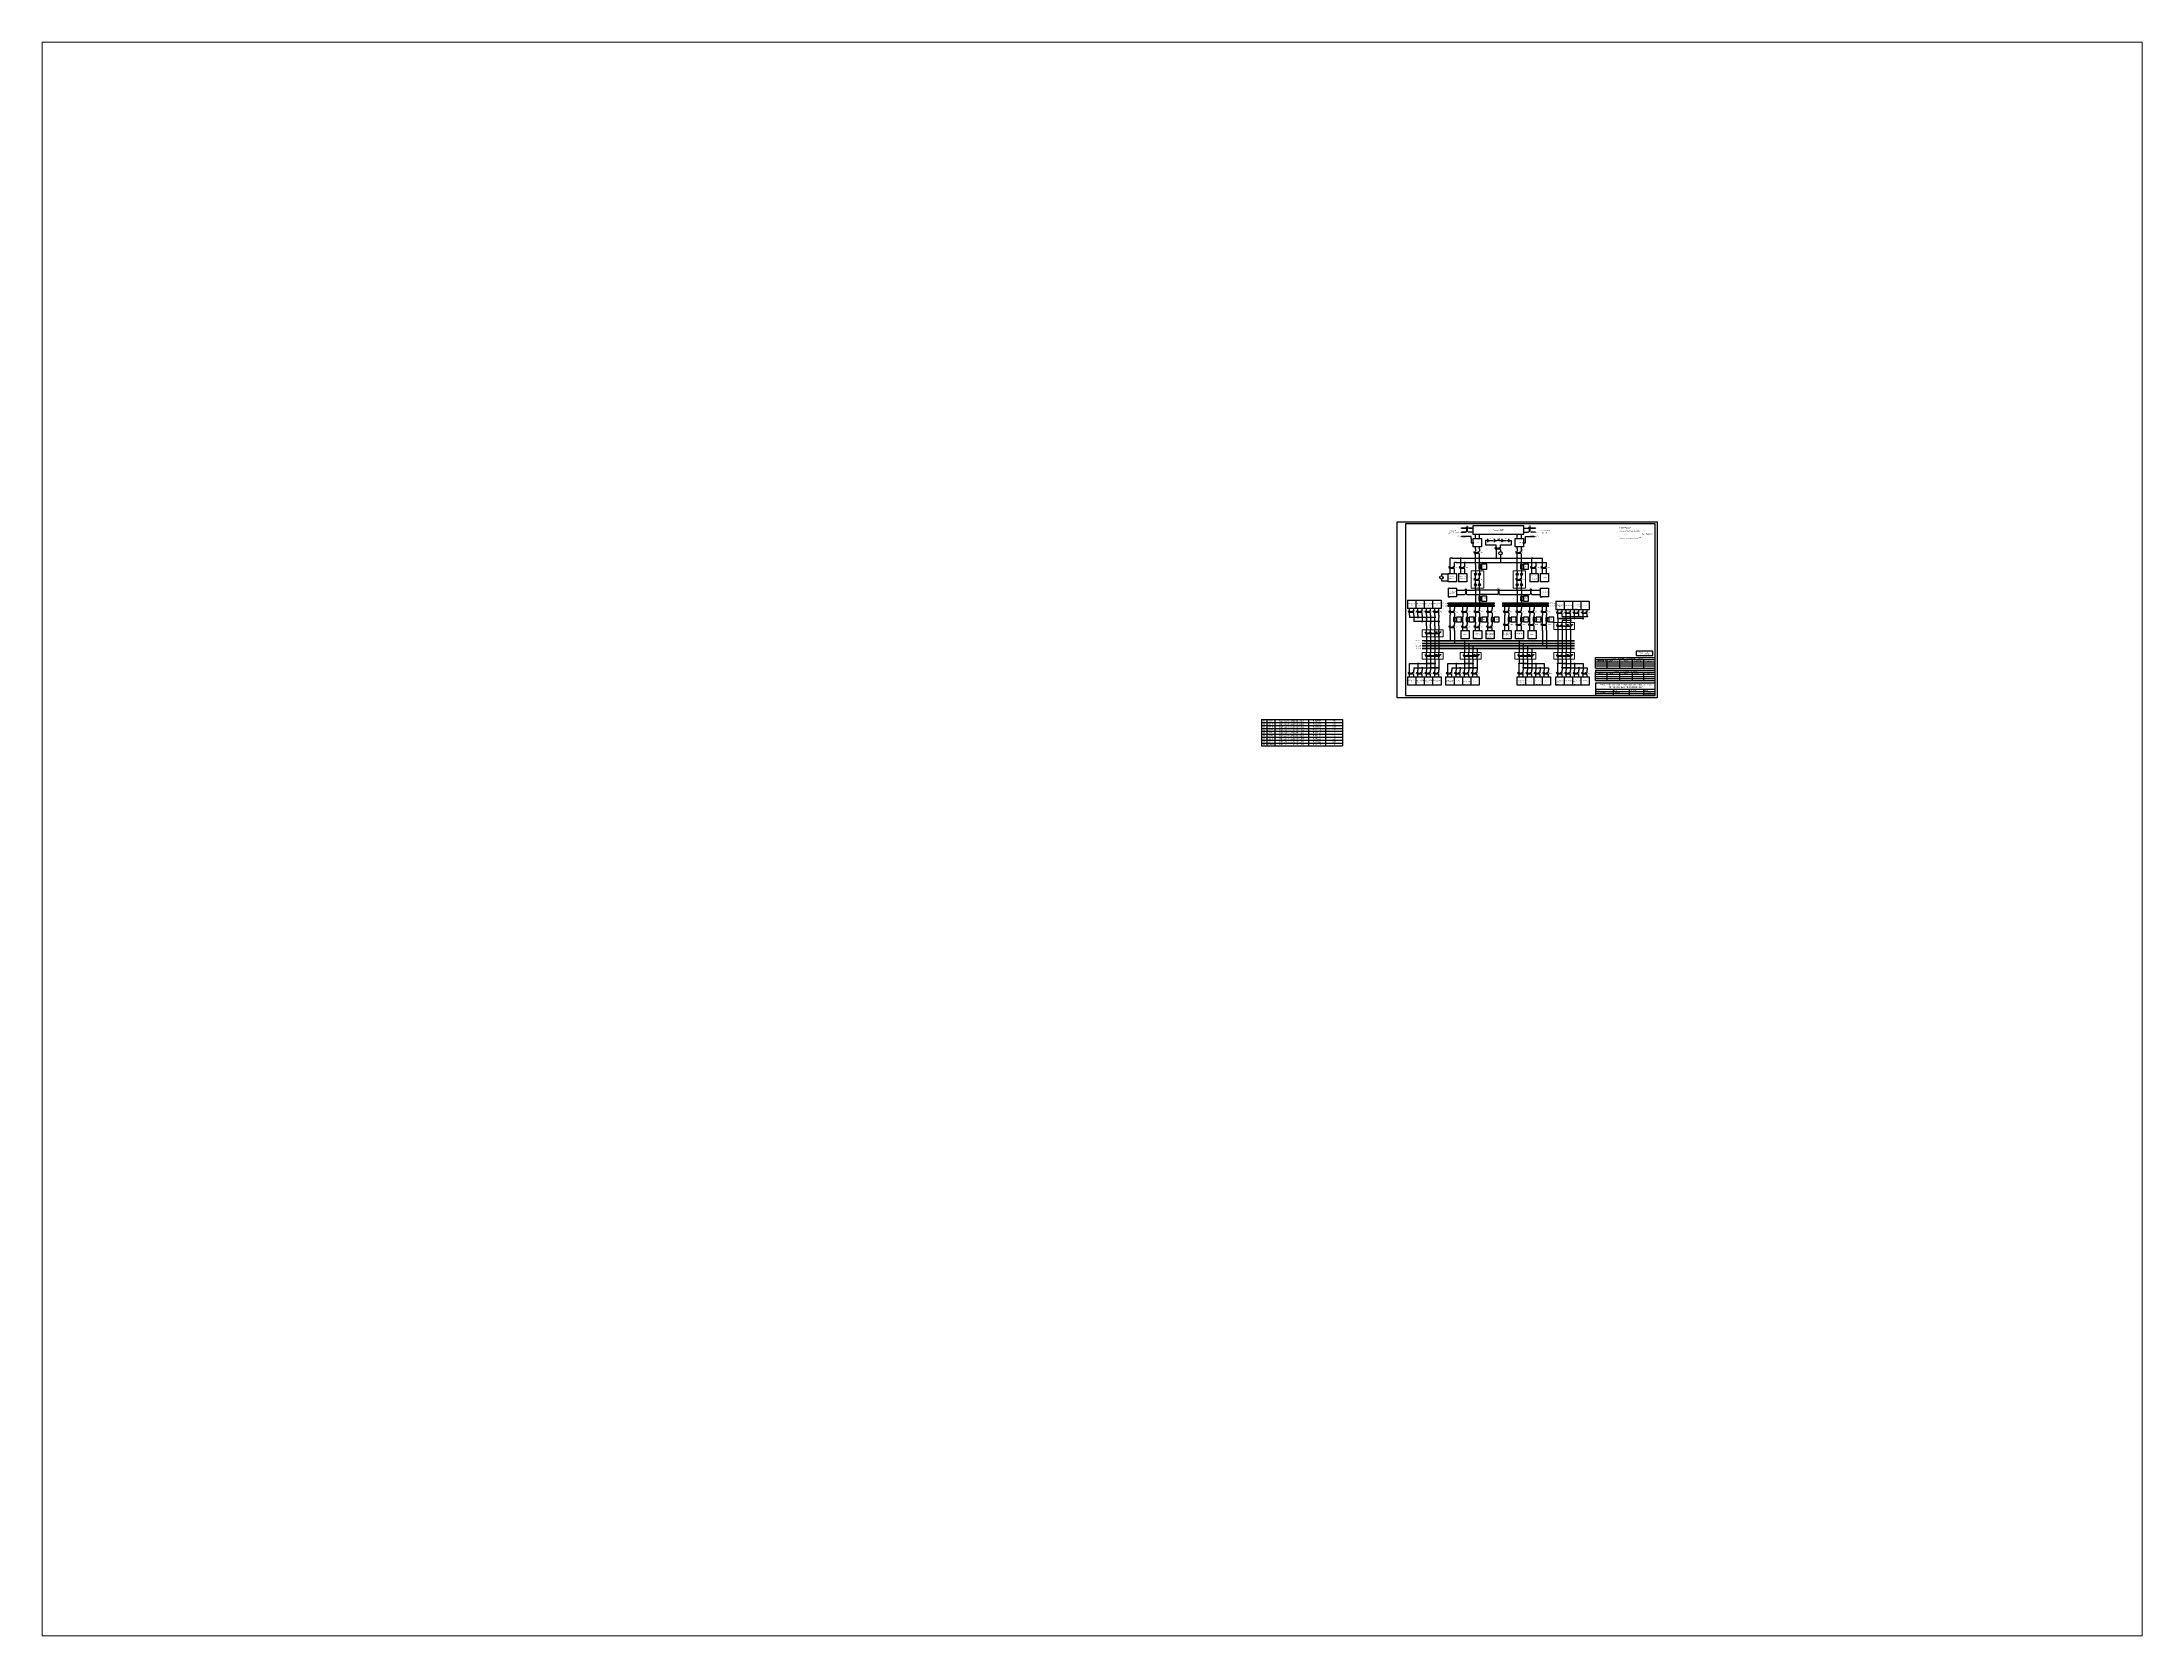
# Paper-space layout 'Лист2' of a CAD drawing. Header units: millimetres. Extents: x 26 to 231, y 20 to 176.
# The model-space entities are those that its viewports show. They can reach past a viewport. Long polylines and large blocks are cut down to what shows.
import ezdxf
from ezdxf.enums import TextEntityAlignment as Align

# ---------------------------------------------------------------- set-up
doc = ezdxf.new("R2010")
doc.units = ezdxf.units.MM
doc.linetypes.add('JIS_02_1.0', pattern=[2, 1, -1])
doc.layers.get('0').update_dxf_attribs({"lineweight": 30})
doc.layers.add('проводники разные', color=7, linetype='Continuous', lineweight=80)
doc.styles.add('eskdw', font='', dxfattribs={"oblique": 15})
doc.styles.add('GOST', font='', dxfattribs={"height": 2.5})
doc.styles.get("Standard").update_dxf_attribs({"font": 'arial.ttf'})
doc.styles.add('Чертёжный', font='isocpeui.ttf', dxfattribs={"height": 3})
doc.styles.get('eskdw').set_extended_font_data('GOST 2.304 A')
doc.styles.get('GOST').set_extended_font_data('GOST type B')

# ---------------------------------------------------------------- blocks, each defined once
blk = doc.blocks.new('Разъем')
at = {"ltscale": 5}
for points in [[(3, -3), (0, 0), (3, 3)], [(5, -3), (2, 0), (5, 3)]]:
    blk.add_lwpolyline(points, dxfattribs=at)
blk = doc.blocks.new('МР-100 на схеме')
for p, q in [((6, 11.6), (-6, 11.6)), ((-6, 11.6), (-6, 0)), ((-6, 0), (6, 0)), ((6, 0), (6, 11.6))]:
    blk.add_line(p, q)
blk = doc.blocks.new('*T43')
at = {"color": 0, "linetype": 'ByBlock', "lineweight": -2, "ltscale": 100, "transparency": 16777216}
for p, q in [((0, 0), (193.6, 0)), ((0, 0), (0, -63)), ((12.6, 0), (12.6, -63)), ((31.8, 0), (31.8, -63)), ((112.7, 0), (112.7, -63)), ((153.2, 0), (153.2, -63)), ((193.6, 0), (193.6, -63)), ((0, -7), (193.6, -7)), ((0, -14), (193.6, -14)), ((0, -21), (193.6, -21)), ((0, -28), (193.6, -28)), ((0, -35), (193.6, -35)), ((0, -42), (193.6, -42)), ((0, -49), (193.6, -49)), ((0, -56), (193.6, -56)), ((0, -63), (193.6, -63))]:
    blk.add_line(p, q, dxfattribs=at)
at = {"color": 0, "ltscale": 100, "transparency": 16777216, "char_height": 3, "attachment_point": 5}
for s, insert, width in [('31', (6.3, -3.5), 9.637), ('32', (6.3, -10.5), 9.637), ('33', (6.3, -17.5), 9.637), ('34', (6.3, -24.5), 9.637), ('35', (6.3, -31.5), 9.637), ('36', (6.3, -38.5), 9.637), ('37', (6.3, -45.5), 9.637), ('2SF2', (22.2, -3.5), 16.152), ('2SF3', (22.2, -10.5), 16.152), ('2SF4', (22.2, -17.5), 16.152), ('2SF5', (22.2, -24.5), 16.152), ('2SF6', (22.2, -31.5), 16.152), ('2SF7', (22.2, -38.5), 16.152), ('2SF8', (22.2, -45.5), 16.152), ('Выключатель автоматический', (72.2, -3.5), 77.921), ('Выключатель автоматический', (72.2, -10.5), 77.921), ('Выключатель автоматический', (72.2, -17.5), 77.921), ('Выключатель автоматический', (72.2, -24.5), 77.921), ('Выключатель автоматический', (72.2, -31.5), 77.921), ('Выключатель автоматический', (72.2, -38.5), 77.921), ('Выключатель автоматический', (72.2, -45.5), 77.921), ('PL7-C10/3', (132.9, -10.5), 37.441), ('PL7-C10/3', (132.9, -24.5), 37.441), ('PL7-C10/3', (132.9, -38.5), 37.441), ('PL7-В63/3', (132.9, -3.5), 37.441), ('PL7-В10/3', (132.9, -17.5), 37.441), ('PL7-В16/3', (132.9, -31.5), 37.441), ('PL7-В10/3', (132.9, -45.5), 37.441), ('63А', (173.4, -3.5), 37.441), ('10А', (173.4, -10.5), 37.441), ('10А', (173.4, -17.5), 37.441), ('10А', (173.4, -24.5), 37.441), ('16А', (173.4, -31.5), 37.441), ('10А', (173.4, -38.5), 37.441), ('10А', (173.4, -45.5), 37.441), ('38', (6.3, -52.5), 9.637), ('39', (6.3, -59.5), 9.637), ('2SF10', (22.2, -59.5), 16.152), ('2SF9', (22.2, -52.5), 16.152), ('Выключатель автоматический', (72.2, -52.5), 77.921), ('Выключатель автоматический', (72.2, -59.5), 77.921), ('PL7-C10/3', (132.9, -59.5), 37.441), ('PL7-В63/3', (132.9, -52.5), 37.441), ('63А', (173.4, -52.5), 37.441), ('10А', (173.4, -59.5), 37.441)]:
    blk.add_mtext(s, dxfattribs=dict(at, insert=insert, width=width))

msp = doc.modelspace()

# ---------------------------------------------------------------- hatches: boundary and pattern name
h = msp.add_hatch(color=256)
edge = h.paths.add_edge_path()
edge.add_arc((1675.6, 413.1), 1.08, 0, 360)
h = msp.add_hatch(color=256)
edge = h.paths.add_edge_path()
edge.add_arc((1795.6, 413.1), 1.08, 0, 360)
h = msp.add_hatch(color=256)
edge = h.paths.add_edge_path()
edge.add_arc((1645.6, 375.9), 1.08, 0, 360)
h = msp.add_hatch(color=256)
edge = h.paths.add_edge_path()
edge.add_arc((1655.6, 365.9), 1.08, 0, 360)
h = msp.add_hatch(color=256)
edge = h.paths.add_edge_path()
edge.add_arc((1680.6, 375.9), 1.08, 0, 360)
h = msp.add_hatch(color=256)
edge = h.paths.add_edge_path()
edge.add_arc((1690.6, 365.9), 1.08, 0, 360)
h = msp.add_hatch(color=256)
edge = h.paths.add_edge_path()
edge.add_arc((1730.6, 375.9), 1.08, 0, 360)
h = msp.add_hatch(color=256)
edge = h.paths.add_edge_path()
edge.add_arc((1740.6, 365.9), 1.08, 0, 360)
h = msp.add_hatch(color=256)
edge = h.paths.add_edge_path()
edge.add_arc((1780.6, 375.9), 1.08, 0, 360)
h = msp.add_hatch(color=256)
edge = h.paths.add_edge_path()
edge.add_arc((1790.6, 365.9), 1.08, 0, 360)
h = msp.add_hatch(color=256)
edge = h.paths.add_edge_path()
edge.add_arc((1815.6, 375.9), 1.08, 0, 360)
h = msp.add_hatch(color=256)
edge = h.paths.add_edge_path()
edge.add_arc((1825.6, 365.9), 1.08, 0, 360)
h = msp.add_hatch(color=256)
edge = h.paths.add_edge_path()
edge.add_arc((1620.6, 268.2), 0.957, 0, 360)
h = msp.add_hatch(color=256)
edge = h.paths.add_edge_path()
edge.add_arc((1630.6, 262.2), 0.957, 0, 360)
h = msp.add_hatch(color=256)
edge = h.paths.add_edge_path()
edge.add_arc((1650.6, 268.2), 0.957, 0, 360)
h = msp.add_hatch(color=256)
edge = h.paths.add_edge_path()
edge.add_arc((1660.6, 262.2), 0.957, 0, 360)
h = msp.add_hatch(color=256)
edge = h.paths.add_edge_path()
edge.add_arc((1680.6, 299.7), 0.957, 0, 360)
h = msp.add_hatch(color=256)
edge = h.paths.add_edge_path()
edge.add_arc((1680.6, 299.7), 0.957, 0, 360)
h = msp.add_hatch(color=256)
edge = h.paths.add_edge_path()
edge.add_arc((1680.6, 268.2), 0.957, 0, 360)
h = msp.add_hatch(color=256)
edge = h.paths.add_edge_path()
edge.add_arc((1680.6, 268.2), 0.957, 0, 360)
h = msp.add_hatch(color=256)
edge = h.paths.add_edge_path()
edge.add_arc((1690.6, 289.7), 0.957, 0, 360)
h = msp.add_hatch(color=256)
edge = h.paths.add_edge_path()
edge.add_arc((1690.6, 289.7), 0.957, 0, 360)
h = msp.add_hatch(color=256)
edge = h.paths.add_edge_path()
edge.add_arc((1690.6, 262.2), 0.957, 0, 360)
h = msp.add_hatch(color=256)
edge = h.paths.add_edge_path()
edge.add_arc((1690.6, 262.2), 0.957, 0, 360)
h = msp.add_hatch(color=256)
edge = h.paths.add_edge_path()
edge.add_arc((1710.6, 268.2), 0.957, 0, 360)
h = msp.add_hatch(color=256)
edge = h.paths.add_edge_path()
edge.add_arc((1710.6, 268.2), 0.957, 0, 360)
h = msp.add_hatch(color=256)
edge = h.paths.add_edge_path()
edge.add_arc((1720.6, 262.2), 0.957, 0, 360)
h = msp.add_hatch(color=256)
edge = h.paths.add_edge_path()
edge.add_arc((1720.6, 262.2), 0.957, 0, 360)
h = msp.add_hatch(color=256)
edge = h.paths.add_edge_path()
edge.add_arc((1750.6, 268.2), 0.957, 0, 360)
h = msp.add_hatch(color=256)
edge = h.paths.add_edge_path()
edge.add_arc((1750.6, 268.2), 0.957, 0, 360)
h = msp.add_hatch(color=256)
edge = h.paths.add_edge_path()
edge.add_arc((1760.6, 262.2), 0.957, 0, 360)
h = msp.add_hatch(color=256)
edge = h.paths.add_edge_path()
edge.add_arc((1760.6, 262.2), 0.957, 0, 360)
h = msp.add_hatch(color=256)
edge = h.paths.add_edge_path()
edge.add_arc((1780.6, 299.7), 0.957, 0, 360)
h = msp.add_hatch(color=256)
edge = h.paths.add_edge_path()
edge.add_arc((1780.6, 299.7), 0.957, 0, 360)
h = msp.add_hatch(color=256)
edge = h.paths.add_edge_path()
edge.add_arc((1780.6, 268.2), 0.957, 0, 360)
h = msp.add_hatch(color=256)
edge = h.paths.add_edge_path()
edge.add_arc((1780.6, 268.2), 0.957, 0, 360)
h = msp.add_hatch(color=256)
edge = h.paths.add_edge_path()
edge.add_arc((1780.6, 268.2), 0.957, 0, 360)
h = msp.add_hatch(color=256)
edge = h.paths.add_edge_path()
edge.add_arc((1790.6, 289.7), 0.957, 0, 360)
h = msp.add_hatch(color=256)
edge = h.paths.add_edge_path()
edge.add_arc((1790.6, 289.7), 0.957, 0, 360)
h = msp.add_hatch(color=256)
edge = h.paths.add_edge_path()
edge.add_arc((1790.6, 262.2), 0.957, 0, 360)
h = msp.add_hatch(color=256)
edge = h.paths.add_edge_path()
edge.add_arc((1790.6, 262.2), 0.957, 0, 360)
h = msp.add_hatch(color=256)
edge = h.paths.add_edge_path()
edge.add_arc((1810.6, 268.2), 0.957, 0, 360)
h = msp.add_hatch(color=256)
edge = h.paths.add_edge_path()
edge.add_arc((1820.6, 262.2), 0.957, 0, 360)
h = msp.add_hatch(color=256)
edge = h.paths.add_edge_path()
edge.add_arc((1840.6, 268.2), 0.957, 0, 360)
h = msp.add_hatch(color=256)
edge = h.paths.add_edge_path()
edge.add_arc((1850.6, 262.2), 0.957, 0, 360)
h = msp.add_hatch(color=256)
edge = h.paths.add_edge_path()
edge.add_arc((1543.6, 234.7), 0.957, 0, 360)
h = msp.add_hatch(color=256)
edge = h.paths.add_edge_path()
edge.add_arc((1543.6, 234.7), 0.957, 0, 360)
h = msp.add_hatch(color=256)
edge = h.paths.add_edge_path()
edge.add_arc((1553.6, 224.7), 0.957, 0, 360)
h = msp.add_hatch(color=256)
edge = h.paths.add_edge_path()
edge.add_arc((1553.6, 224.7), 0.957, 0, 360)
h = msp.add_hatch(color=256)
edge = h.paths.add_edge_path()
edge.add_arc((1563.6, 234.7), 0.957, 0, 360)
h = msp.add_hatch(color=256)
edge = h.paths.add_edge_path()
edge.add_arc((1563.6, 234.7), 0.957, 0, 360)
h = msp.add_hatch(color=256)
edge = h.paths.add_edge_path()
edge.add_arc((1573.6, 224.7), 0.957, 0, 360)
h = msp.add_hatch(color=256)
edge = h.paths.add_edge_path()
edge.add_arc((1573.6, 224.7), 0.957, 0, 360)
h = msp.add_hatch(color=256)
edge = h.paths.add_edge_path()
edge.add_arc((1583.6, 234.7), 0.957, 0, 360)
h = msp.add_hatch(color=256)
edge = h.paths.add_edge_path()
edge.add_arc((1583.6, 234.7), 0.957, 0, 360)
h = msp.add_hatch(color=256)
edge = h.paths.add_edge_path()
edge.add_arc((1593.6, 224.7), 0.957, 0, 360)
h = msp.add_hatch(color=256)
edge = h.paths.add_edge_path()
edge.add_arc((1593.6, 224.7), 0.957, 0, 360)
h = msp.add_hatch(color=256)
edge = h.paths.add_edge_path()
edge.add_arc((1897.7, 232.2), 0.957, 0, 360)
h = msp.add_hatch(color=256)
edge = h.paths.add_edge_path()
edge.add_arc((1897.7, 232.2), 0.957, 0, 360)
h = msp.add_hatch(color=256)
edge = h.paths.add_edge_path()
edge.add_arc((1907.7, 237.2), 0.957, 0, 360)
h = msp.add_hatch(color=256)
edge = h.paths.add_edge_path()
edge.add_arc((1907.7, 227.2), 0.957, 0, 360)
h = msp.add_hatch(color=256)
edge = h.paths.add_edge_path()
edge.add_arc((1917.7, 232.2), 0.957, 0, 360)
h = msp.add_hatch(color=256)
edge = h.paths.add_edge_path()
edge.add_arc((1927.7, 237.2), 0.957, 0, 360)
h = msp.add_hatch(color=256)
edge = h.paths.add_edge_path()
edge.add_arc((1937.7, 231.7), 0.957, 0, 360)
h = msp.add_hatch(color=256)
edge = h.paths.add_edge_path()
edge.add_arc((1947.7, 237.2), 0.957, 0, 360)
h = msp.add_hatch(color=256)
edge = h.paths.add_edge_path()
edge.add_arc((1563.6, 178.7), 0.957, 0, 360)
h = msp.add_hatch(color=256)
edge = h.paths.add_edge_path()
edge.add_arc((1573.6, 172.7), 0.957, 0, 360)
h = msp.add_hatch(color=256)
edge = h.paths.add_edge_path()
edge.add_arc((1583.6, 166.7), 0.957, 0, 360)
h = msp.add_hatch(color=256)
edge = h.paths.add_edge_path()
edge.add_arc((1593.6, 160.7), 0.957, 0, 360)
h = msp.add_hatch(color=256)
edge = h.paths.add_edge_path()
edge.add_arc((1620.7, 178.7), 0.957, 0, 360)
h = msp.add_hatch(color=256)
edge = h.paths.add_edge_path()
edge.add_arc((1630.7, 172.7), 0.957, 0, 360)
h = msp.add_hatch(color=256)
edge = h.paths.add_edge_path()
edge.add_arc((1654.6, 178.7), 0.957, 0, 360)
h = msp.add_hatch(color=256)
edge = h.paths.add_edge_path()
edge.add_arc((1664.6, 172.7), 0.957, 0, 360)
h = msp.add_hatch(color=256)
edge = h.paths.add_edge_path()
edge.add_arc((1674.6, 166.7), 0.957, 0, 360)
h = msp.add_hatch(color=256)
edge = h.paths.add_edge_path()
edge.add_arc((1684.6, 160.7), 0.957, 0, 360)
h = msp.add_hatch(color=256)
edge = h.paths.add_edge_path()
edge.add_arc((1785.1, 178.7), 0.957, 0, 360)
h = msp.add_hatch(color=256)
edge = h.paths.add_edge_path()
edge.add_arc((1785.1, 178.7), 0.957, 0, 360)
h = msp.add_hatch(color=256)
edge = h.paths.add_edge_path()
edge.add_arc((1795.1, 172.7), 0.957, 0, 360)
h = msp.add_hatch(color=256)
edge = h.paths.add_edge_path()
edge.add_arc((1805.1, 166.7), 0.957, 0, 360)
h = msp.add_hatch(color=256)
edge = h.paths.add_edge_path()
edge.add_arc((1815.1, 160.7), 0.957, 0, 360)
h = msp.add_hatch(color=256)
edge = h.paths.add_edge_path()
edge.add_arc((1840.6, 166.7), 0.957, 0, 360)
h = msp.add_hatch(color=256)
edge = h.paths.add_edge_path()
edge.add_arc((1850.6, 160.7), 0.957, 0, 360)
h = msp.add_hatch(color=256)
edge = h.paths.add_edge_path()
edge.add_arc((1877.7, 178.7), 0.957, 0, 360)
h = msp.add_hatch(color=256)
edge = h.paths.add_edge_path()
edge.add_arc((1887.7, 172.7), 0.957, 0, 360)
h = msp.add_hatch(color=256)
edge = h.paths.add_edge_path()
edge.add_arc((1897.7, 166.7), 0.957, 0, 360)
h = msp.add_hatch(color=256)
edge = h.paths.add_edge_path()
edge.add_arc((1907.7, 160.7), 0.957, 0, 360)
h = msp.add_hatch(color=256)
edge = h.paths.add_edge_path()
edge.add_arc((1543.6, 124.7), 0.957, 0, 360)
h = msp.add_hatch(color=256)
edge = h.paths.add_edge_path()
edge.add_arc((1553.6, 114.7), 0.957, 0, 360)
h = msp.add_hatch(color=256)
edge = h.paths.add_edge_path()
edge.add_arc((1563.6, 124.7), 0.957, 0, 360)
h = msp.add_hatch(color=256)
edge = h.paths.add_edge_path()
edge.add_arc((1563.6, 124.7), 0.957, 0, 360)
h = msp.add_hatch(color=256)
edge = h.paths.add_edge_path()
edge.add_arc((1573.6, 114.7), 0.957, 0, 360)
h = msp.add_hatch(color=256)
edge = h.paths.add_edge_path()
edge.add_arc((1573.6, 114.7), 0.957, 0, 360)
h = msp.add_hatch(color=256)
edge = h.paths.add_edge_path()
edge.add_arc((1583.6, 124.7), 0.957, 0, 360)
h = msp.add_hatch(color=256)
edge = h.paths.add_edge_path()
edge.add_arc((1583.6, 124.7), 0.957, 0, 360)
h = msp.add_hatch(color=256)
edge = h.paths.add_edge_path()
edge.add_arc((1593.6, 114.7), 0.957, 0, 360)
h = msp.add_hatch(color=256)
edge = h.paths.add_edge_path()
edge.add_arc((1593.6, 114.7), 0.957, 0, 360)
h = msp.add_hatch(color=256)
edge = h.paths.add_edge_path()
edge.add_arc((1634.6, 124.7), 0.957, 0, 360)
h = msp.add_hatch(color=256)
edge = h.paths.add_edge_path()
edge.add_arc((1644.6, 114.7), 0.957, 0, 360)
h = msp.add_hatch(color=256)
edge = h.paths.add_edge_path()
edge.add_arc((1654.6, 124.7), 0.957, 0, 360)
h = msp.add_hatch(color=256)
edge = h.paths.add_edge_path()
edge.add_arc((1654.6, 124.7), 0.957, 0, 360)
h = msp.add_hatch(color=256)
edge = h.paths.add_edge_path()
edge.add_arc((1664.6, 114.7), 0.957, 0, 360)
h = msp.add_hatch(color=256)
edge = h.paths.add_edge_path()
edge.add_arc((1664.6, 114.7), 0.957, 0, 360)
h = msp.add_hatch(color=256)
edge = h.paths.add_edge_path()
edge.add_arc((1674.6, 124.7), 0.957, 0, 360)
h = msp.add_hatch(color=256)
edge = h.paths.add_edge_path()
edge.add_arc((1674.6, 124.7), 0.957, 0, 360)
h = msp.add_hatch(color=256)
edge = h.paths.add_edge_path()
edge.add_arc((1684.6, 114.7), 0.957, 0, 360)
h = msp.add_hatch(color=256)
edge = h.paths.add_edge_path()
edge.add_arc((1684.6, 114.7), 0.957, 0, 360)
h = msp.add_hatch(color=256)
edge = h.paths.add_edge_path()
edge.add_arc((1785.1, 124.7), 0.957, 0, 360)
h = msp.add_hatch(color=256)
edge = h.paths.add_edge_path()
edge.add_arc((1785.1, 124.7), 0.957, 0, 360)
h = msp.add_hatch(color=256)
edge = h.paths.add_edge_path()
edge.add_arc((1795.1, 114.7), 0.957, 0, 360)
h = msp.add_hatch(color=256)
edge = h.paths.add_edge_path()
edge.add_arc((1795.1, 114.7), 0.957, 0, 360)
h = msp.add_hatch(color=256)
edge = h.paths.add_edge_path()
edge.add_arc((1805.1, 124.7), 0.957, 0, 360)
h = msp.add_hatch(color=256)
edge = h.paths.add_edge_path()
edge.add_arc((1805.1, 124.7), 0.957, 0, 360)
h = msp.add_hatch(color=256)
edge = h.paths.add_edge_path()
edge.add_arc((1815.1, 114.7), 0.957, 0, 360)
h = msp.add_hatch(color=256)
edge = h.paths.add_edge_path()
edge.add_arc((1815.1, 114.7), 0.957, 0, 360)
h = msp.add_hatch(color=256)
edge = h.paths.add_edge_path()
edge.add_arc((1825.1, 124.7), 0.957, 0, 360)
h = msp.add_hatch(color=256)
edge = h.paths.add_edge_path()
edge.add_arc((1835.1, 114.7), 0.957, 0, 360)
h = msp.add_hatch(color=256)
edge = h.paths.add_edge_path()
edge.add_arc((1877.7, 124.7), 0.957, 0, 360)
h = msp.add_hatch(color=256)
edge = h.paths.add_edge_path()
edge.add_arc((1877.7, 124.7), 0.957, 0, 360)
h = msp.add_hatch(color=256)
edge = h.paths.add_edge_path()
edge.add_arc((1887.6, 114.7), 0.957, 0, 360)
h = msp.add_hatch(color=256)
edge = h.paths.add_edge_path()
edge.add_arc((1887.7, 114.7), 0.957, 0, 360)
h = msp.add_hatch(color=256)
edge = h.paths.add_edge_path()
edge.add_arc((1897.7, 124.7), 0.957, 0, 360)
h = msp.add_hatch(color=256)
edge = h.paths.add_edge_path()
edge.add_arc((1897.7, 124.7), 0.957, 0, 360)
h = msp.add_hatch(color=256)
edge = h.paths.add_edge_path()
edge.add_arc((1907.7, 114.7), 0.957, 0, 360)
h = msp.add_hatch(color=256)
edge = h.paths.add_edge_path()
edge.add_arc((1907.7, 114.7), 0.957, 0, 360)
h = msp.add_hatch(color=256)
edge = h.paths.add_edge_path()
edge.add_arc((1917.7, 124.7), 0.957, 0, 360)
h = msp.add_hatch(color=256)
edge = h.paths.add_edge_path()
edge.add_arc((1927.7, 114.7), 0.957, 0, 360)

# ---------------------------------------------------------------- linework, layer by layer
for p, q in [((1493.6, 43.1), (1493.6, 463.1)), ((1493.6, 463.1), (2114.6, 463.1)), ((2109.6, 458.1), (1513.6, 458.1)), ((1513.6, 458.1), (1513.6, 48.1)), ((1657.4, 448.1), (1663.4, 451.6)), ((1796.6, 453.1), (1674.6, 453.1)), ((1674.6, 453.1), (1674.6, 433.1)), ((1796.6, 433.1), (1796.6, 453.1)), ((1806.6, 448.1), (1812.6, 451.6)), ((2109.6, 48.1), (2109.6, 458.1)), ((2114.6, 463.1), (2114.6, 43.1)), ((1647.4, 448.1), (1657.4, 448.1)), ((1647.4, 448.1), (1657.4, 448.1)), ((1657.4, 448.1), (1647.4, 448.1)), ((1647.4, 438.1), (1657.4, 438.1)), ((1647.4, 438.1), (1657.4, 438.1)), ((1657.4, 438.1), (1647.4, 438.1)), ((1657.4, 428.1), (1647.4, 428.1)), ((1648.3, 448.1), (1657.4, 448.1)), ((1648.3, 438.1), (1657.4, 438.1)), ((1648.3, 428.1), (1657.4, 428.1)), ((1657.4, 438.1), (1663.4, 441.6)), ((1670.6, 428.1), (1657.4, 428.1)), ((1659.2, 450.3), (1660.7, 451.2)), ((1659.7, 449.4), (1659.2, 450.3)), ((1659.7, 449.4), (1659.7, 439.4)), ((1661.2, 450.3), (1660.7, 451.2)), ((1661.2, 450.3), (1661.2, 440.3)), ((1661.9, 450.7), (1661.9, 450.7)), ((1661.9, 450.7), (1661.9, 450.7)), ((1661.9, 440.7), (1661.9, 440.7)), ((1663.9, 448.8), (1665.4, 447.4)), ((1663.9, 447.4), (1665.4, 448.8)), ((1663.9, 438.8), (1665.4, 437.4)), ((1663.9, 437.4), (1665.4, 438.8)), ((1674.6, 448.1), (1664.6, 448.1)), ((1664.6, 448.1), (1674.6, 448.1)), ((1674.6, 438.1), (1664.6, 438.1)), ((1670.6, 423.1), (1670.6, 428.1)), ((1670.6, 423.1), (1670.6, 413.1)), ((1670.6, 413.1), (1675.6, 413.1)), ((1674.6, 433.1), (1796.6, 433.1)), ((1680.6, 423.1), (1680.6, 433.1)), ((1680.6, 398.1), (1680.6, 403.1)), ((1690.6, 423.1), (1690.6, 433.1)), ((1690.6, 398.1), (1690.6, 403.1)), ((1709.6, 418.1), (1704.6, 418.1)), ((1704.6, 418.1), (1704.6, 408.1)), ((1704.6, 408.1), (1730.6, 408.1)), ((1709.6, 422.1), (1709.6, 414.1)), ((1709.6, 418.1), (1709.6, 420.1)), ((1711.6, 420.1), (1711.6, 416.1)), ((1711.6, 418.1), (1713.6, 418.1)), ((1714.6, 418.1), (1716.6, 418.1)), ((1717.6, 418.1), (1719.6, 418.1)), ((1720.6, 418.1), (1722.6, 418.1)), ((1723.6, 418.1), (1725.6, 418.1)), ((1725.6, 422.1), (1725.6, 414.1)), ((1727.6, 420.1), (1727.6, 416.1)), ((1727.6, 418.1), (1732.6, 418.1)), ((1730.6, 395.9), (1727.6, 401.9)), ((1730.6, 406.9), (1730.6, 408.1)), ((1730.6, 401.9), (1730.6, 406.9)), ((1732.6, 418.1), (1738.6, 421.1)), ((1733.6, 419.2), (1737.2, 421)), ((1734.1, 418.3), (1733.6, 419.2)), ((1737.7, 420.1), (1734.1, 418.3)), ((1737.7, 420.1), (1737.2, 421)), ((1740.6, 395.9), (1737.6, 401.9)), ((1738.6, 418.1), (1738.6, 419.1)), ((1738.6, 418.1), (1743.6, 418.1)), ((1740.6, 408.1), (1766.6, 408.1)), ((1740.6, 406.9), (1740.6, 408.1)), ((1740.6, 401.9), (1740.6, 406.9)), ((1743.6, 422.1), (1743.6, 414.1)), ((1743.6, 418.1), (1743.6, 420.1)), ((1745.6, 420.1), (1745.6, 416.1)), ((1745.6, 418.1), (1747.6, 418.1)), ((1748.6, 418.1), (1750.6, 418.1)), ((1751.6, 418.1), (1753.6, 418.1)), ((1754.6, 418.1), (1756.6, 418.1)), ((1757.6, 418.1), (1759.6, 418.1)), ((1759.6, 422.1), (1759.6, 414.1)), ((1761.6, 420.1), (1761.6, 416.1)), ((1761.6, 418.1), (1766.6, 418.1)), ((1766.6, 408.1), (1766.6, 418.1)), ((1780.6, 423.1), (1780.6, 433.1)), ((1780.6, 398.1), (1780.6, 403.1)), ((1790.6, 423.1), (1790.6, 433.1)), ((1790.6, 398.1), (1790.6, 403.1)), ((1795.6, 413.1), (1800.6, 413.1)), ((1796.6, 448.1), (1806.6, 448.1)), ((1796.6, 448.1), (1806.6, 448.1)), ((1796.6, 448.1), (1796.6, 448.1)), ((1796.6, 438.1), (1806.6, 438.1)), ((1796.6, 438.1), (1806.6, 438.1)), ((1800.6, 413.1), (1800.6, 428.1)), ((1800.6, 428.1), (1811.9, 428.1)), ((1806.6, 438.1), (1812.6, 441.6)), ((1808.4, 450.3), (1809.9, 451.2)), ((1808.9, 449.4), (1808.4, 450.3)), ((1808.9, 449.4), (1808.9, 439.4)), ((1810.4, 450.3), (1809.9, 451.2)), ((1810.4, 450.3), (1810.4, 440.3)), ((1811.1, 450.7), (1811.1, 450.7)), ((1811.1, 450.7), (1811.1, 450.7)), ((1811.1, 440.7), (1811.1, 440.7)), ((1811.9, 428.1), (1821.9, 428.1)), ((1821, 428.1), (1811.9, 428.1)), ((1813.2, 448.8), (1814.6, 447.4)), ((1813.2, 447.4), (1814.6, 448.8)), ((1813.2, 438.8), (1814.6, 437.4)), ((1813.2, 437.4), (1814.6, 438.8)), ((1823.9, 448.1), (1813.9, 448.1)), ((1813.9, 448.1), (1823.9, 448.1)), ((1823.9, 438.1), (1813.9, 438.1)), ((1620.6, 349.9), (1617.6, 355.9)), ((1618.8, 353.7), (1617.9, 353.2)), ((1618.7, 351.7), (1617.9, 353.2)), ((1619.5, 352.2), (1618.7, 351.7)), ((1618.8, 353.7), (1628.8, 353.7)), ((1619.5, 352.2), (1629.5, 352.2)), ((1619.9, 355.2), (1621.4, 356.6)), ((1621.4, 355.2), (1619.9, 356.6)), ((1620.6, 365.9), (1620.6, 375.9)), ((1625.6, 375.9), (1620.6, 375.9)), ((1620.6, 360.9), (1620.6, 365.9)), ((1620.6, 355.9), (1620.6, 360.9)), ((1624.6, 375.9), (1840.6, 375.9)), ((1630.6, 349.9), (1627.6, 355.9)), ((1629.9, 355.2), (1631.4, 356.6)), ((1631.4, 355.2), (1629.9, 356.6)), ((1630.6, 360.9), (1630.6, 365.9)), ((1635.6, 365.9), (1630.6, 365.9)), ((1630.6, 355.9), (1630.6, 360.9)), ((1634.6, 365.9), (1850.6, 365.9)), ((1645.6, 349.9), (1642.6, 355.9)), ((1643.8, 353.7), (1642.9, 353.2)), ((1643.7, 351.7), (1642.9, 353.2)), ((1644.5, 352.2), (1643.7, 351.7)), ((1643.8, 353.7), (1653.8, 353.7)), ((1644.5, 352.2), (1654.5, 352.2)), ((1644.9, 355.2), (1646.4, 356.6)), ((1646.4, 355.2), (1644.9, 356.6)), ((1645.6, 365.9), (1645.6, 375.9)), ((1645.6, 360.9), (1645.6, 365.9)), ((1645.6, 355.9), (1645.6, 360.9)), ((1655.6, 349.9), (1652.6, 355.9)), ((1654.9, 355.2), (1656.4, 356.6)), ((1656.4, 355.2), (1654.9, 356.6)), ((1655.6, 360.9), (1655.6, 365.9)), ((1655.6, 355.9), (1655.6, 360.9)), ((1680.6, 385.9), (1677.2, 391.9)), ((1678.5, 389.7), (1677.6, 389.2)), ((1678.5, 387.7), (1677.6, 389.2)), ((1678, 390.4), (1678, 390.4)), ((1678.5, 389.7), (1688.5, 389.7)), ((1679.3, 388.2), (1678.5, 387.7)), ((1679.3, 388.2), (1689.3, 388.2)), ((1679.9, 392.4), (1681.4, 393.8)), ((1681.4, 392.4), (1679.9, 393.8)), ((1680.6, 398.1), (1680.6, 393.1)), ((1680.6, 380.9), (1680.6, 385.9)), ((1680.6, 375.9), (1680.6, 380.9)), ((1680.6, 360.9), (1680.6, 375.9)), ((1680.6, 360.9), (1680.6, 345.9)), ((1690.6, 385.9), (1687.2, 391.9)), ((1688, 390.4), (1688, 390.4)), ((1692.6, 360.9), (1688.6, 360.9)), ((1688.6, 360.9), (1688.6, 350.9)), ((1689.9, 392.4), (1691.4, 393.8)), ((1691.4, 392.4), (1689.9, 393.8)), ((1690.6, 398.1), (1690.6, 393.1)), ((1690.6, 380.9), (1690.6, 385.9)), ((1690.6, 365.9), (1690.6, 380.9)), ((1690.6, 360.9), (1690.6, 365.9)), ((1692.6, 350.9), (1692.6, 360.9)), ((1692.6, 360.9), (1695.6, 360.9)), ((1728.8, 399.7), (1727.9, 399.2)), ((1728.6, 397.7), (1727.9, 399.2)), ((1729.5, 398.2), (1728.6, 397.7)), ((1728.8, 399.7), (1738.8, 399.7)), ((1729.5, 398.2), (1739.5, 398.2)), ((1730.6, 395.9), (1730.6, 390.9)), ((1730.6, 390.9), (1730.6, 375.9)), ((1740.6, 395.9), (1740.6, 391.7)), ((1740.6, 392.6), (1740.6, 392.6)), ((1740.6, 383.7), (1740.6, 365.9)), ((1740.6, 382.6), (1740.6, 382.6)), ((1780.6, 385.9), (1777.2, 391.9)), ((1778.5, 389.7), (1777.6, 389.2)), ((1778.5, 387.7), (1777.6, 389.2)), ((1778, 390.4), (1778, 390.4)), ((1778.5, 389.7), (1788.5, 389.7)), ((1779.3, 388.2), (1778.5, 387.7)), ((1779.3, 388.2), (1789.3, 388.2)), ((1779.9, 392.4), (1781.4, 393.8)), ((1781.4, 392.4), (1779.9, 393.8)), ((1780.6, 398.1), (1780.6, 393.1)), ((1780.6, 380.9), (1780.6, 385.9)), ((1780.6, 375.9), (1780.6, 380.9)), ((1780.6, 360.9), (1780.6, 375.9)), ((1780.6, 345.9), (1780.6, 360.9)), ((1790.6, 385.9), (1787.2, 391.9)), ((1788, 390.4), (1788, 390.4)), ((1792.6, 360.9), (1788.6, 360.9)), ((1788.6, 360.9), (1788.6, 350.9)), ((1789.9, 392.4), (1791.4, 393.8)), ((1791.4, 392.4), (1789.9, 393.8)), ((1790.6, 398.1), (1790.6, 393.1)), ((1790.6, 393.1), (1790.6, 398.1)), ((1790.6, 380.9), (1790.6, 385.9)), ((1790.6, 380.9), (1790.6, 385.9)), ((1790.6, 380.9), (1790.6, 385.9)), ((1790.6, 365.9), (1790.6, 380.9)), ((1790.6, 360.9), (1790.6, 364.8)), ((1792.6, 350.9), (1792.6, 360.9)), ((1792.6, 360.9), (1795.6, 360.9)), ((1815.6, 349.9), (1812.6, 355.9)), ((1813.8, 353.7), (1812.9, 353.2)), ((1813.7, 351.7), (1812.9, 353.2)), ((1814.5, 352.2), (1813.7, 351.7)), ((1813.8, 353.7), (1823.8, 353.7)), ((1814.5, 352.2), (1824.5, 352.2)), ((1814.9, 355.2), (1816.4, 356.6)), ((1816.4, 355.2), (1814.9, 356.6)), ((1815.6, 365.9), (1815.6, 375.9)), ((1815.6, 360.9), (1815.6, 365.9)), ((1815.6, 355.9), (1815.6, 360.9)), ((1825.6, 349.9), (1822.6, 355.9)), ((1824.9, 355.2), (1826.4, 356.6)), ((1826.4, 355.2), (1824.9, 356.6)), ((1825.6, 360.9), (1825.6, 365.9)), ((1825.6, 355.9), (1825.6, 360.9)), ((1840.6, 349.9), (1837.6, 355.9)), ((1838.8, 353.7), (1837.9, 353.2)), ((1838.7, 351.7), (1837.9, 353.2)), ((1839.5, 352.2), (1838.7, 351.7)), ((1838.8, 353.7), (1848.8, 353.7)), ((1839.5, 352.2), (1849.5, 352.2)), ((1839.9, 355.2), (1841.4, 356.6)), ((1841.4, 355.2), (1839.9, 356.6)), ((1840.6, 365.9), (1840.6, 375.9)), ((1840.6, 360.9), (1840.6, 365.9)), ((1840.6, 355.9), (1840.6, 360.9)), ((1850.6, 349.9), (1847.6, 355.9)), ((1849.9, 355.2), (1851.4, 356.6)), ((1851.4, 355.2), (1849.9, 356.6)), ((1850.6, 360.9), (1850.6, 365.9)), ((1850.6, 355.9), (1850.6, 360.9)), ((1599.4, 326.3), (1599.4, 321.7)), ((1599.4, 321.7), (1615.4, 321.7)), ((1615.6, 337.9), (1599.5, 337.9)), ((1599.5, 337.9), (1599.5, 334.3)), ((1615.4, 321.7), (1615.6, 321.7)), ((1615.6, 339.9), (1635.6, 339.9)), ((1615.6, 334.9), (1615.6, 339.9)), ((1615.6, 319.9), (1615.6, 334.9)), ((1635.6, 319.9), (1615.6, 319.9)), ((1615.6, 304.2), (1635.6, 304.2)), ((1615.6, 304.2), (1615.6, 284.2)), ((1620.6, 344.9), (1620.6, 349.9)), ((1620.6, 339.9), (1620.6, 344.9)), ((1630.6, 344.9), (1630.6, 349.9)), ((1630.6, 339.9), (1630.6, 344.9)), ((1635.6, 339.9), (1635.6, 324.9)), ((1635.6, 324.9), (1635.6, 319.9)), ((1635.6, 304.2), (1635.6, 289.2)), ((1640.6, 339.9), (1660.6, 339.9)), ((1640.6, 339.9), (1640.6, 319.9)), ((1660.6, 319.9), (1640.6, 319.9)), ((1645.6, 344.9), (1645.6, 349.9)), ((1645.6, 339.9), (1645.6, 344.9)), ((1654.6, 299.7), (1660.6, 302.7)), ((1655.6, 344.9), (1655.6, 349.9)), ((1655.6, 339.9), (1655.6, 344.9)), ((1656.4, 301.7), (1657.9, 302.4)), ((1656.9, 300.8), (1656.4, 301.7)), ((1658.4, 301.5), (1657.9, 302.4)), ((1658.4, 301.5), (1658.4, 291.5)), ((1660.6, 339.9), (1660.6, 319.9)), ((1680.6, 321.7), (1677.6, 327.7)), ((1678.8, 325.4), (1677.9, 324.9)), ((1678.7, 323.4), (1677.9, 324.9)), ((1679.5, 323.9), (1678.7, 323.4)), ((1678.8, 325.4), (1688.8, 325.4)), ((1679.5, 323.9), (1689.5, 323.9)), ((1679.9, 327), (1681.4, 328.4)), ((1681.4, 327), (1679.9, 328.4)), ((1680.6, 345.9), (1680.6, 340.9)), ((1680.6, 332.7), (1680.6, 338.9)), ((1680.6, 327.7), (1680.6, 332.7)), ((1680.6, 316.7), (1680.6, 321.7)), ((1680.6, 311.7), (1680.6, 316.7)), ((1680.6, 299.7), (1680.6, 309.7)), ((1680.6, 299.7), (1680.6, 309.7)), ((1690.6, 321.7), (1687.6, 327.7)), ((1688.6, 350.9), (1690.6, 350.9)), ((1689.9, 327), (1691.4, 328.4)), ((1691.4, 327), (1689.9, 328.4)), ((1690.6, 345.9), (1690.6, 350.9)), ((1690.6, 350.9), (1692.6, 350.9)), ((1690.6, 345.9), (1690.6, 340.9)), ((1690.6, 332.7), (1690.6, 338.9)), ((1690.6, 327.7), (1690.6, 332.7)), ((1690.6, 316.7), (1690.6, 321.7)), ((1690.6, 311.7), (1690.6, 316.7)), ((1690.6, 299.7), (1690.6, 309.7)), ((1690.6, 299.7), (1690.6, 309.7)), ((1692.6, 350.9), (1695.6, 350.9)), ((1732.6, 299.7), (1738.6, 302.7)), ((1736.4, 301.5), (1736.4, 291.5)), ((1780.6, 321.7), (1777.6, 327.7)), ((1778.8, 325.4), (1777.9, 324.9)), ((1778.7, 323.4), (1777.9, 324.9)), ((1779.5, 323.9), (1778.7, 323.4)), ((1778.8, 325.4), (1788.8, 325.4)), ((1779.5, 323.9), (1789.5, 323.9)), ((1779.9, 327), (1781.4, 328.4)), ((1781.4, 327), (1779.9, 328.4)), ((1780.6, 345.9), (1780.6, 340.9)), ((1780.6, 332.7), (1780.6, 338.9)), ((1780.6, 327.7), (1780.6, 332.7)), ((1780.6, 316.7), (1780.6, 321.7)), ((1780.6, 311.7), (1780.6, 316.7)), ((1780.6, 299.7), (1780.6, 309.7)), ((1780.6, 299.7), (1780.6, 309.7)), ((1790.6, 321.7), (1787.6, 327.7)), ((1788.6, 350.9), (1790.6, 350.9)), ((1789.9, 327), (1791.4, 328.4)), ((1791.4, 327), (1789.9, 328.4)), ((1790.6, 350.9), (1792.6, 350.9)), ((1790.6, 350.9), (1790.6, 345.9)), ((1790.6, 345.9), (1790.6, 340.9)), ((1790.6, 332.7), (1790.6, 338.9)), ((1790.6, 327.7), (1790.6, 332.7)), ((1790.6, 316.7), (1790.6, 321.7)), ((1790.6, 311.7), (1790.6, 316.7)), ((1790.6, 299.7), (1790.6, 309.7)), ((1790.6, 299.7), (1790.6, 309.7)), ((1792.6, 350.9), (1795.6, 350.9)), ((1809.6, 299.7), (1815.6, 302.7)), ((1810.6, 339.9), (1830.6, 339.9)), ((1810.6, 339.9), (1810.6, 319.9)), ((1830.6, 319.9), (1810.6, 319.9)), ((1811.4, 301.7), (1812.9, 302.4)), ((1811.9, 300.8), (1811.4, 301.7)), ((1813.4, 301.5), (1812.9, 302.4)), ((1813.4, 301.5), (1813.4, 291.5)), ((1815.6, 344.9), (1815.6, 349.9)), ((1815.6, 339.9), (1815.6, 344.9)), ((1825.6, 344.9), (1825.6, 349.9)), ((1825.6, 339.9), (1825.6, 344.9)), ((1830.6, 339.9), (1830.6, 324.9)), ((1830.6, 324.9), (1830.6, 319.9)), ((1835.6, 339.9), (1855.6, 339.9)), ((1835.6, 339.9), (1835.6, 319.9)), ((1855.6, 319.9), (1835.6, 319.9)), ((1835.6, 304.2), (1855.6, 304.2)), ((1835.6, 304.2), (1835.6, 284.2)), ((1840.6, 344.9), (1840.6, 349.9)), ((1840.6, 339.9), (1840.6, 344.9)), ((1850.6, 344.9), (1850.6, 349.9)), ((1850.6, 339.9), (1850.6, 344.9)), ((1855.6, 339.9), (1855.6, 324.9)), ((1855.6, 324.9), (1855.6, 319.9)), ((1855.6, 304.2), (1855.6, 284.2)), ((1518.6, 275.7), (1538.6, 275.7)), ((1518.6, 275.7), (1518.6, 255.7)), ((1578.6, 255.7), (1518.6, 255.7)), ((1522.9, 250), (1524.4, 251.4)), ((1524.4, 250), (1522.9, 251.4)), ((1523.6, 250.7), (1523.6, 255.7)), ((1523.6, 250.7), (1523.6, 255.7)), ((1532.9, 250), (1534.4, 251.4)), ((1534.4, 250), (1532.9, 251.4)), ((1533.6, 250.7), (1533.6, 255.7)), ((1533.6, 250.7), (1533.6, 255.7)), ((1538.6, 275.7), (1538.6, 255.7)), ((1538.6, 275.7), (1558.6, 275.7)), ((1538.6, 275.7), (1538.6, 255.7)), ((1542.9, 250), (1544.4, 251.4)), ((1544.4, 250), (1542.9, 251.4)), ((1543.6, 250.7), (1543.6, 255.7)), ((1543.6, 250.7), (1543.6, 255.7)), ((1552.9, 250), (1554.4, 251.4)), ((1554.4, 250), (1552.9, 251.4)), ((1553.6, 250.7), (1553.6, 255.7)), ((1553.6, 250.7), (1553.6, 255.7)), ((1558.6, 275.7), (1558.6, 255.7)), ((1558.6, 275.7), (1578.6, 275.7)), ((1558.6, 275.7), (1558.6, 255.7)), ((1562.9, 250), (1564.4, 251.4)), ((1564.4, 250), (1562.9, 251.4)), ((1563.6, 250.7), (1563.6, 255.7)), ((1563.6, 250.7), (1563.6, 255.7)), ((1572.9, 250), (1574.4, 251.4)), ((1574.4, 250), (1572.9, 251.4)), ((1573.6, 250.7), (1573.6, 255.7)), ((1573.6, 250.7), (1573.6, 255.7)), ((1578.6, 275.7), (1578.6, 255.7)), ((1578.6, 275.7), (1598.6, 275.7)), ((1578.6, 275.7), (1578.6, 255.7)), ((1598.6, 255.7), (1578.6, 255.7)), ((1582.9, 250), (1584.4, 251.4)), ((1584.4, 250), (1582.9, 251.4)), ((1583.6, 250.7), (1583.6, 255.7)), ((1583.6, 250.7), (1583.6, 255.7)), ((1592.9, 250), (1594.4, 251.4)), ((1594.4, 250), (1592.9, 251.4)), ((1593.6, 250.7), (1593.6, 255.7)), ((1593.6, 250.7), (1593.6, 255.7)), ((1598.6, 275.7), (1598.6, 255.7)), ((1635.6, 284.2), (1615.6, 284.2)), ((1615.6, 284.2), (1620.6, 284.2)), ((1615.6, 269.7), (1725.6, 269.7)), ((1615.6, 266.7), (1615.6, 269.7)), ((1725.6, 266.7), (1615.6, 266.7)), ((1615.6, 263.7), (1725.6, 263.7)), ((1615.6, 260.7), (1615.6, 263.7)), ((1725.6, 260.7), (1615.6, 260.7)), ((1620.7, 255.7), (1620.6, 268.2)), ((1620.7, 250.7), (1620.7, 255.7)), ((1630.6, 261.2), (1630.7, 255.7)), ((1630.7, 250.7), (1630.7, 255.7)), ((1635.6, 299.7), (1649.6, 299.7)), ((1635.6, 289.7), (1649.6, 289.7)), ((1635.6, 289.2), (1635.6, 284.2)), ((1649.6, 299.7), (1654.6, 299.7)), ((1649.6, 289.7), (1654.6, 289.7)), ((1650.7, 255.7), (1650.6, 268.2)), ((1650.7, 250.7), (1650.7, 255.7)), ((1654.6, 289.7), (1660.6, 292.7)), ((1656.9, 300.8), (1656.9, 290.8)), ((1659.9, 300.4), (1661.4, 299)), ((1659.9, 299), (1661.4, 300.4)), ((1659.9, 290.4), (1661.4, 289)), ((1659.9, 289), (1661.4, 290.4)), ((1660.6, 299.7), (1665.6, 299.7)), ((1660.6, 289.7), (1665.6, 289.7)), ((1660.6, 261.2), (1660.7, 255.7)), ((1660.7, 250.7), (1660.7, 255.7)), ((1665.6, 299.7), (1670.6, 299.7)), ((1665.6, 289.7), (1670.6, 289.7)), ((1670.6, 299.7), (1680.6, 299.7)), ((1670.6, 289.7), (1690.6, 289.7)), ((1680.6, 299.7), (1680.6, 274.7)), ((1713.6, 299.7), (1680.6, 299.7)), ((1680.6, 274.7), (1680.6, 268.2)), ((1680.7, 255.7), (1680.6, 268.2)), ((1680.7, 250.7), (1680.7, 255.7)), ((1692.6, 284.7), (1688.6, 284.7)), ((1688.6, 284.7), (1688.6, 274.7)), ((1688.6, 274.7), (1690.6, 274.7)), ((1690.6, 299.7), (1690.6, 289.7)), ((1690.6, 289.7), (1690.6, 284.7)), ((1723.6, 289.7), (1690.6, 289.7)), ((1690.6, 274.7), (1692.6, 274.7)), ((1690.6, 274.7), (1690.6, 262.2)), ((1690.6, 261.2), (1690.7, 255.7)), ((1690.7, 250.7), (1690.7, 255.7)), ((1692.6, 274.7), (1692.6, 284.7)), ((1692.6, 284.7), (1695.6, 284.7)), ((1692.6, 274.7), (1695.6, 274.7)), ((1710.7, 255.7), (1710.6, 268.2)), ((1710.7, 250.7), (1710.7, 255.7)), ((1717.6, 299.7), (1713.6, 299.7)), ((1727.6, 299.7), (1717.6, 299.7)), ((1720.6, 261.2), (1720.7, 255.7)), ((1720.7, 250.7), (1720.7, 255.7)), ((1727.6, 289.7), (1723.6, 289.7)), ((1725.6, 269.7), (1725.6, 266.7)), ((1725.6, 263.7), (1725.6, 260.7)), ((1732.6, 299.7), (1727.6, 299.7)), ((1732.6, 289.7), (1727.6, 289.7)), ((1732.6, 289.7), (1738.6, 292.7)), ((1734.9, 300.8), (1734.9, 290.8)), ((1738.6, 299.7), (1743.6, 299.7)), ((1738.6, 289.7), (1743.6, 289.7)), ((1743.6, 299.7), (1758.6, 299.7)), ((1743.6, 289.7), (1748.6, 289.7)), ((1745.6, 269.7), (1745.6, 266.7)), ((1745.6, 269.7), (1855.6, 269.7)), ((1745.6, 266.7), (1855.6, 266.7)), ((1745.6, 263.7), (1745.6, 260.7)), ((1745.6, 263.7), (1855.6, 263.7)), ((1855.6, 260.7), (1745.6, 260.7)), ((1748.6, 289.7), (1790.6, 289.7)), ((1750.7, 255.7), (1750.6, 268.2)), ((1750.7, 250.7), (1750.7, 255.7)), ((1758.6, 299.7), (1780.6, 299.7)), ((1760.6, 261.2), (1760.7, 255.7)), ((1760.7, 250.7), (1760.7, 255.7)), ((1780.6, 299.7), (1804.6, 299.7)), ((1780.6, 299.7), (1780.6, 284.7)), ((1780.6, 284.7), (1780.6, 274.7)), ((1780.6, 274.7), (1780.6, 269.7)), ((1780.6, 269.7), (1780.6, 268.2)), ((1780.7, 255.7), (1780.6, 268.2)), ((1780.7, 250.7), (1780.7, 255.7)), ((1792.6, 284.7), (1788.6, 284.7)), ((1788.6, 284.7), (1788.6, 274.7)), ((1788.6, 274.7), (1790.6, 274.7)), ((1790.6, 299.7), (1790.6, 284.7)), ((1790.6, 289.7), (1804.6, 289.7)), ((1790.6, 274.7), (1792.6, 274.7)), ((1790.6, 274.7), (1790.6, 269.7)), ((1790.6, 269.7), (1790.6, 262.2)), ((1790.6, 261.2), (1790.7, 255.7)), ((1790.7, 250.7), (1790.7, 255.7)), ((1792.6, 274.7), (1792.6, 284.7)), ((1792.6, 284.7), (1795.6, 284.7)), ((1792.6, 274.7), (1795.6, 274.7)), ((1804.6, 299.7), (1809.6, 299.7)), ((1804.6, 289.7), (1809.6, 289.7)), ((1809.6, 289.7), (1815.6, 292.7)), ((1810.7, 255.7), (1810.6, 268.2)), ((1810.7, 250.7), (1810.7, 255.7)), ((1811.9, 300.8), (1811.9, 290.8)), ((1814.9, 300.4), (1816.4, 299)), ((1814.9, 299), (1816.4, 300.4)), ((1814.9, 290.4), (1816.4, 289)), ((1814.9, 289), (1816.4, 290.4)), ((1815.6, 299.7), (1820.6, 299.7)), ((1815.6, 289.7), (1820.6, 289.7)), ((1820.6, 299.7), (1825.6, 299.7)), ((1820.6, 289.7), (1825.6, 289.7)), ((1820.6, 261.2), (1820.7, 255.7)), ((1820.7, 250.7), (1820.7, 255.7)), ((1825.6, 299.7), (1835.6, 299.7)), ((1825.6, 289.7), (1835.6, 289.7)), ((1855.6, 284.2), (1835.6, 284.2)), ((1835.6, 284.2), (1840.6, 284.2)), ((1840.7, 255.7), (1840.6, 268.2)), ((1840.7, 250.7), (1840.7, 255.7)), ((1850.7, 255.7), (1850.6, 261.2)), ((1850.7, 250.7), (1850.7, 255.7)), ((1855.6, 266.7), (1855.6, 269.7)), ((1855.6, 260.7), (1855.6, 263.7)), ((1872.7, 273.2), (1892.7, 273.2)), ((1872.7, 273.2), (1872.7, 253.2)), ((1932.7, 253.2), (1872.7, 253.2)), ((1877.7, 248.2), (1877.7, 253.2)), ((1877.7, 248.2), (1877.7, 253.2)), ((1887.7, 248.2), (1887.7, 253.2)), ((1887.7, 248.2), (1887.7, 253.2)), ((1892.7, 273.2), (1892.7, 253.2)), ((1892.7, 273.2), (1912.7, 273.2)), ((1892.7, 273.2), (1892.7, 253.2)), ((1897.7, 248.2), (1897.7, 253.2)), ((1897.7, 248.2), (1897.7, 253.2)), ((1907.7, 248.2), (1907.7, 253.2)), ((1907.7, 248.2), (1907.7, 253.2)), ((1912.7, 273.2), (1912.7, 253.2)), ((1912.7, 273.2), (1932.7, 273.2)), ((1912.7, 273.2), (1912.7, 253.2)), ((1917.7, 248.2), (1917.7, 253.2)), ((1917.7, 248.2), (1917.7, 253.2)), ((1927.7, 248.2), (1927.7, 253.2)), ((1927.7, 248.2), (1927.7, 253.2)), ((1932.7, 273.2), (1932.7, 253.2)), ((1932.7, 273.2), (1952.7, 273.2)), ((1932.7, 273.2), (1932.7, 253.2)), ((1952.7, 253.2), (1932.7, 253.2)), ((1937.7, 248.2), (1937.7, 253.2)), ((1937.7, 248.2), (1937.7, 253.2)), ((1947.7, 248.2), (1947.7, 253.2)), ((1947.7, 248.2), (1947.7, 253.2)), ((1952.7, 273.2), (1952.7, 253.2)), ((1523.6, 244.7), (1520.6, 250.7)), ((1521.8, 248.5), (1520.9, 248)), ((1521.7, 246.5), (1520.9, 248)), ((1522.5, 247), (1521.7, 246.5)), ((1521.8, 248.5), (1531.8, 248.5)), ((1522.5, 247), (1532.5, 247)), ((1523.6, 239.7), (1523.6, 244.7)), ((1523.6, 239.7), (1523.6, 244.7)), ((1523.6, 239.7), (1523.6, 234.7)), ((1583.6, 234.7), (1523.6, 234.7)), ((1533.6, 244.7), (1530.6, 250.7)), ((1533.6, 239.7), (1533.6, 244.7)), ((1533.6, 239.7), (1533.6, 244.7)), ((1533.6, 239.7), (1533.6, 224.7)), ((1593.6, 224.7), (1533.6, 224.7)), ((1543.6, 244.7), (1540.6, 250.7)), ((1541.8, 248.5), (1540.9, 248)), ((1541.7, 246.5), (1540.9, 248)), ((1542.5, 247), (1541.7, 246.5)), ((1541.8, 248.5), (1551.8, 248.5)), ((1542.5, 247), (1552.5, 247)), ((1543.6, 239.7), (1543.6, 244.7)), ((1543.6, 239.7), (1543.6, 244.7)), ((1543.6, 239.7), (1543.6, 244.7)), ((1543.6, 239.7), (1543.6, 234.7)), ((1553.6, 244.7), (1550.6, 250.7)), ((1553.6, 239.7), (1553.6, 244.7)), ((1553.6, 239.7), (1553.6, 244.7)), ((1553.6, 239.7), (1553.6, 244.7)), ((1553.6, 239.7), (1553.6, 224.7)), ((1563.6, 244.7), (1560.6, 250.7)), ((1561.8, 248.5), (1560.9, 248)), ((1561.7, 246.5), (1560.9, 248)), ((1562.5, 247), (1561.7, 246.5)), ((1561.8, 248.5), (1571.8, 248.5)), ((1562.5, 247), (1572.5, 247)), ((1563.6, 239.7), (1563.6, 244.7)), ((1563.6, 239.7), (1563.6, 244.7)), ((1563.6, 239.7), (1563.6, 244.7)), ((1563.6, 239.7), (1563.6, 224.7)), ((1563.6, 229.7), (1563.6, 234.7)), ((1563.6, 214.7), (1563.6, 224.7)), ((1563.6, 214.7), (1563.6, 204.7)), ((1563.6, 199.7), (1563.6, 204.7)), ((1573.6, 244.7), (1570.6, 250.7)), ((1573.6, 239.7), (1573.6, 244.7)), ((1573.6, 239.7), (1573.6, 244.7)), ((1573.6, 239.7), (1573.6, 244.7)), ((1573.6, 239.7), (1573.6, 224.7)), ((1573.6, 224.7), (1573.6, 219.7)), ((1573.6, 209.7), (1573.6, 219.7)), ((1573.6, 209.7), (1573.6, 204.7)), ((1573.6, 199.7), (1573.6, 204.7)), ((1583.6, 244.7), (1580.6, 250.7)), ((1581.8, 248.5), (1580.9, 248)), ((1581.7, 246.5), (1580.9, 248)), ((1582.5, 247), (1581.7, 246.5)), ((1581.8, 248.5), (1591.8, 248.5)), ((1582.5, 247), (1592.5, 247)), ((1583.6, 239.7), (1583.6, 244.7)), ((1583.6, 239.7), (1583.6, 244.7)), ((1583.6, 239.7), (1583.6, 244.7)), ((1583.6, 239.7), (1583.6, 234.7)), ((1583.6, 223.7), (1583.6, 234.7)), ((1583.6, 213.7), (1583.6, 223.7)), ((1583.6, 213.7), (1583.6, 204.7)), ((1583.6, 199.7), (1583.6, 204.7)), ((1583.6, 199.7), (1583.6, 200.7)), ((1583.6, 193.7), (1587.6, 200.7)), ((1593.6, 244.7), (1590.6, 250.7)), ((1593.6, 239.7), (1593.6, 244.7)), ((1593.6, 239.7), (1593.6, 244.7)), ((1593.6, 239.7), (1593.6, 244.7)), ((1593.6, 239.7), (1593.6, 234.7)), ((1593.6, 224.7), (1593.6, 234.7)), ((1593.6, 214.7), (1593.6, 224.7)), ((1593.6, 214.7), (1593.6, 204.7)), ((1593.6, 199.7), (1593.6, 204.7)), ((1593.6, 199.7), (1593.6, 200.7)), ((1593.6, 193.7), (1597.6, 200.7)), ((1620.7, 244.7), (1617.7, 250.7)), ((1620.7, 208.7), (1617.7, 214.7)), ((1618.8, 248.5), (1617.9, 248)), ((1618.7, 246.5), (1617.9, 248)), ((1618.8, 212.5), (1617.9, 212)), ((1618.7, 210.5), (1617.9, 212)), ((1619.5, 247), (1618.7, 246.5)), ((1619.5, 211), (1618.7, 210.5)), ((1618.8, 248.5), (1628.8, 248.5)), ((1618.8, 212.5), (1628.8, 212.5)), ((1619.5, 247), (1629.5, 247)), ((1619.5, 211), (1629.5, 211)), ((1619.9, 214), (1621.4, 215.4)), ((1621.4, 214), (1619.9, 215.4)), ((1620.7, 244.7), (1620.7, 239.7)), ((1620.7, 219.7), (1620.7, 239.7)), ((1620.7, 214.7), (1620.7, 219.7)), ((1620.7, 203.7), (1620.7, 208.7)), ((1620.7, 203.7), (1620.7, 178.7)), ((1630.7, 244.7), (1627.7, 250.7)), ((1630.7, 208.7), (1627.7, 214.7)), ((1632.7, 234.7), (1628.7, 234.7)), ((1628.7, 234.7), (1628.7, 224.7)), ((1628.7, 224.7), (1630.7, 224.7)), ((1629.9, 214), (1631.4, 215.4)), ((1631.4, 214), (1629.9, 215.4)), ((1630.7, 244.7), (1630.7, 239.7)), ((1630.7, 239.7), (1630.7, 237.2)), ((1630.7, 237.2), (1630.7, 234.7)), ((1630.7, 224.7), (1632.7, 224.7)), ((1630.7, 224.7), (1630.7, 222.2)), ((1630.7, 222.2), (1630.7, 219.7)), ((1630.7, 214.7), (1630.7, 219.7)), ((1630.7, 203.7), (1630.7, 208.7)), ((1630.7, 203.7), (1630.7, 172.7)), ((1632.7, 224.7), (1632.7, 234.7)), ((1632.7, 234.7), (1635.7, 234.7)), ((1632.7, 224.7), (1635.7, 224.7)), ((1645.7, 203.7), (1665.7, 203.7)), ((1645.7, 203.7), (1645.7, 183.7)), ((1650.7, 244.7), (1647.7, 250.7)), ((1650.7, 208.7), (1647.7, 214.7)), ((1648.8, 248.5), (1647.9, 248)), ((1648.7, 246.5), (1647.9, 248)), ((1648.8, 212.5), (1647.9, 212)), ((1648.7, 210.5), (1647.9, 212)), ((1649.5, 247), (1648.7, 246.5)), ((1649.5, 211), (1648.7, 210.5)), ((1648.8, 248.5), (1658.8, 248.5)), ((1648.8, 212.5), (1658.8, 212.5)), ((1649.5, 247), (1659.5, 247)), ((1649.5, 211), (1659.5, 211)), ((1649.9, 214), (1651.4, 215.4)), ((1651.4, 214), (1649.9, 215.4)), ((1650.7, 244.7), (1650.7, 239.7)), ((1650.7, 243.5), (1650.7, 238.5)), ((1650.7, 238.5), (1650.7, 236)), ((1650.7, 222.2), (1650.7, 237.2)), ((1650.7, 224.7), (1650.7, 234.7)), ((1650.7, 223.5), (1650.7, 221)), ((1650.7, 221), (1650.7, 218.5)), ((1650.7, 214.7), (1650.7, 219.7)), ((1650.7, 203.7), (1650.7, 208.7)), ((1650.7, 203.7), (1650.7, 208.7)), ((1660.7, 244.7), (1657.7, 250.7)), ((1660.7, 208.7), (1657.7, 214.7)), ((1662.7, 234.7), (1658.7, 234.7)), ((1658.7, 234.7), (1658.7, 224.7)), ((1658.7, 224.7), (1660.7, 224.7)), ((1659.9, 214), (1661.4, 215.4)), ((1661.4, 214), (1659.9, 215.4)), ((1660.7, 244.7), (1660.7, 239.7)), ((1660.7, 244.7), (1660.7, 239.7)), ((1660.7, 243.5), (1660.7, 238.5)), ((1660.7, 238.5), (1660.7, 236)), ((1660.7, 237.2), (1660.7, 234.7)), ((1660.7, 224.7), (1662.7, 224.7)), ((1660.7, 224.7), (1660.7, 222.2)), ((1660.7, 223.5), (1660.7, 221)), ((1660.7, 221), (1660.7, 218.5)), ((1660.7, 214.7), (1660.7, 219.7)), ((1660.7, 214.7), (1660.7, 219.7)), ((1660.7, 203.7), (1660.7, 208.7)), ((1660.7, 203.7), (1660.7, 208.7)), ((1662.7, 224.7), (1662.7, 234.7)), ((1662.7, 234.7), (1665.7, 234.7)), ((1662.7, 224.7), (1665.7, 224.7)), ((1665.7, 203.7), (1665.7, 183.7)), ((1675.7, 203.7), (1695.7, 203.7)), ((1675.7, 203.7), (1675.7, 183.7)), ((1680.7, 244.7), (1677.7, 250.7)), ((1680.7, 208.7), (1677.7, 214.7)), ((1678.8, 248.5), (1677.9, 248)), ((1678.7, 246.5), (1677.9, 248)), ((1678.8, 212.5), (1677.9, 212)), ((1678.7, 210.5), (1677.9, 212)), ((1679.5, 247), (1678.7, 246.5)), ((1679.5, 211), (1678.7, 210.5)), ((1678.8, 248.5), (1688.8, 248.5)), ((1678.8, 212.5), (1688.8, 212.5)), ((1679.5, 247), (1689.5, 247)), ((1679.5, 211), (1689.5, 211)), ((1679.9, 214), (1681.4, 215.4)), ((1681.4, 214), (1679.9, 215.4)), ((1680.7, 244.7), (1680.7, 239.7)), ((1680.7, 243.5), (1680.7, 238.5)), ((1680.7, 238.5), (1680.7, 236)), ((1680.7, 222.2), (1680.7, 237.2)), ((1680.7, 224.7), (1680.7, 234.7)), ((1680.7, 223.5), (1680.7, 221)), ((1680.7, 221), (1680.7, 218.5)), ((1680.7, 214.7), (1680.7, 219.7)), ((1680.7, 203.7), (1680.7, 208.7)), ((1680.7, 203.7), (1680.7, 208.7)), ((1690.7, 244.7), (1687.7, 250.7)), ((1690.7, 208.7), (1687.7, 214.7)), ((1692.7, 234.7), (1688.7, 234.7)), ((1688.7, 234.7), (1688.7, 224.7)), ((1688.7, 224.7), (1690.7, 224.7)), ((1689.9, 214), (1691.4, 215.4)), ((1691.4, 214), (1689.9, 215.4)), ((1690.7, 244.7), (1690.7, 239.7)), ((1690.7, 244.7), (1690.7, 239.7)), ((1690.7, 243.5), (1690.7, 238.5)), ((1690.7, 238.5), (1690.7, 236)), ((1690.7, 237.2), (1690.7, 234.7)), ((1690.7, 224.7), (1692.7, 224.7)), ((1690.7, 224.7), (1690.7, 222.2)), ((1690.7, 223.5), (1690.7, 221)), ((1690.7, 221), (1690.7, 218.5)), ((1690.7, 214.7), (1690.7, 219.7)), ((1690.7, 214.7), (1690.7, 219.7)), ((1690.7, 203.7), (1690.7, 208.7)), ((1690.7, 203.7), (1690.7, 208.7)), ((1692.7, 224.7), (1692.7, 234.7)), ((1692.7, 234.7), (1695.7, 234.7)), ((1692.7, 224.7), (1695.7, 224.7)), ((1695.7, 203.7), (1695.7, 183.7)), ((1705.7, 203.7), (1725.7, 203.7)), ((1705.7, 203.7), (1705.7, 183.7)), ((1710.7, 244.7), (1707.7, 250.7)), ((1710.7, 208.7), (1707.7, 214.7)), ((1708.8, 248.5), (1707.9, 248)), ((1708.7, 246.5), (1707.9, 248)), ((1708.8, 212.5), (1707.9, 212)), ((1708.7, 210.5), (1707.9, 212)), ((1709.5, 247), (1708.7, 246.5)), ((1709.5, 211), (1708.7, 210.5)), ((1708.8, 248.5), (1718.8, 248.5)), ((1708.8, 212.5), (1718.8, 212.5)), ((1709.5, 247), (1719.5, 247)), ((1709.5, 211), (1719.5, 211)), ((1709.9, 214), (1711.4, 215.4)), ((1711.4, 214), (1709.9, 215.4)), ((1710.7, 244.7), (1710.7, 239.7)), ((1710.7, 243.5), (1710.7, 238.5)), ((1710.7, 238.5), (1710.7, 236)), ((1710.7, 222.2), (1710.7, 237.2)), ((1710.7, 224.7), (1710.7, 234.7)), ((1710.7, 223.5), (1710.7, 221)), ((1710.7, 221), (1710.7, 218.5)), ((1710.7, 214.7), (1710.7, 219.7)), ((1710.7, 203.7), (1710.7, 208.7)), ((1710.7, 203.7), (1710.7, 208.7)), ((1720.7, 244.7), (1717.7, 250.7)), ((1720.7, 208.7), (1717.7, 214.7)), ((1722.7, 234.7), (1718.7, 234.7)), ((1718.7, 234.7), (1718.7, 224.7)), ((1718.7, 224.7), (1720.7, 224.7)), ((1719.9, 214), (1721.4, 215.4)), ((1721.4, 214), (1719.9, 215.4)), ((1720.7, 244.7), (1720.7, 239.7)), ((1720.7, 244.7), (1720.7, 239.7)), ((1720.7, 243.5), (1720.7, 238.5)), ((1720.7, 238.5), (1720.7, 236)), ((1720.7, 237.2), (1720.7, 234.7)), ((1720.7, 224.7), (1722.7, 224.7)), ((1720.7, 224.7), (1720.7, 222.2)), ((1720.7, 223.5), (1720.7, 221)), ((1720.7, 221), (1720.7, 218.5)), ((1720.7, 214.7), (1720.7, 219.7)), ((1720.7, 214.7), (1720.7, 219.7)), ((1720.7, 203.7), (1720.7, 208.7)), ((1720.7, 203.7), (1720.7, 208.7)), ((1722.7, 224.7), (1722.7, 234.7)), ((1722.7, 234.7), (1725.7, 234.7)), ((1722.7, 224.7), (1725.7, 224.7)), ((1725.7, 203.7), (1725.7, 183.7)), ((1745.7, 203.7), (1765.7, 203.7)), ((1745.7, 203.7), (1745.7, 183.7)), ((1750.7, 244.7), (1747.7, 250.7)), ((1750.7, 213.7), (1747.7, 219.7)), ((1748.8, 248.5), (1747.9, 248)), ((1748.7, 246.5), (1747.9, 248)), ((1748.8, 217.5), (1747.9, 217)), ((1748.7, 215.5), (1747.9, 217)), ((1749.5, 247), (1748.7, 246.5)), ((1749.5, 216), (1748.7, 215.5)), ((1748.8, 248.5), (1758.8, 248.5)), ((1748.8, 217.5), (1758.8, 217.5)), ((1749.5, 247), (1759.5, 247)), ((1749.5, 216), (1759.5, 216)), ((1749.9, 219), (1751.4, 220.4)), ((1751.4, 219), (1749.9, 220.4)), ((1750.7, 244.7), (1750.7, 239.7)), ((1750.7, 234.7), (1750.7, 239.7)), ((1750.7, 224.7), (1750.7, 234.7)), ((1750.7, 219.7), (1750.7, 224.7)), ((1750.7, 208.7), (1750.7, 213.7)), ((1750.7, 203.7), (1750.7, 208.7)), ((1760.7, 244.7), (1757.7, 250.7)), ((1760.7, 213.7), (1757.7, 219.7)), ((1762.7, 234.7), (1758.7, 234.7)), ((1758.7, 234.7), (1758.7, 224.7)), ((1758.7, 224.7), (1760.7, 224.7)), ((1759.9, 219), (1761.4, 220.4)), ((1761.4, 219), (1759.9, 220.4)), ((1760.7, 244.7), (1760.7, 239.7)), ((1760.7, 234.7), (1760.7, 239.7)), ((1760.7, 219.7), (1760.7, 224.7)), ((1760.7, 224.7), (1762.7, 224.7)), ((1760.7, 208.7), (1760.7, 213.7)), ((1760.7, 203.7), (1760.7, 208.7)), ((1762.7, 224.7), (1762.7, 234.7)), ((1762.7, 234.7), (1765.7, 234.7)), ((1762.7, 224.7), (1765.7, 224.7)), ((1765.7, 203.7), (1765.7, 183.7)), ((1775.7, 203.7), (1795.7, 203.7)), ((1775.7, 203.7), (1775.7, 183.7)), ((1780.7, 244.7), (1777.7, 250.7)), ((1780.7, 213.7), (1777.7, 219.7)), ((1778.8, 248.5), (1777.9, 248)), ((1778.7, 246.5), (1777.9, 248)), ((1778.8, 217.5), (1777.9, 217)), ((1778.7, 215.5), (1777.9, 217)), ((1779.5, 247), (1778.7, 246.5)), ((1779.5, 247), (1778.7, 246.5)), ((1779.5, 216), (1778.7, 215.5)), ((1778.8, 248.5), (1788.8, 248.5)), ((1778.8, 217.5), (1788.8, 217.5)), ((1779.5, 247), (1789.5, 247)), ((1779.5, 216), (1789.5, 216)), ((1779.9, 219), (1781.4, 220.4)), ((1781.4, 219), (1779.9, 220.4)), ((1780.7, 244.7), (1780.7, 239.7)), ((1780.7, 234.7), (1780.7, 239.7)), ((1780.7, 224.7), (1780.7, 234.7)), ((1780.7, 219.7), (1780.7, 224.7)), ((1780.7, 208.7), (1780.7, 213.7)), ((1780.7, 203.7), (1780.7, 208.7)), ((1790.7, 244.7), (1787.7, 250.7)), ((1790.7, 213.7), (1787.7, 219.7)), ((1792.7, 234.7), (1788.7, 234.7)), ((1788.7, 234.7), (1788.7, 224.7)), ((1788.7, 224.7), (1790.7, 224.7)), ((1789.9, 219), (1791.4, 220.4)), ((1791.4, 219), (1789.9, 220.4)), ((1790.7, 244.7), (1790.7, 239.7)), ((1790.7, 234.7), (1790.7, 239.7)), ((1790.7, 219.7), (1790.7, 224.7)), ((1790.7, 224.7), (1792.7, 224.7)), ((1790.7, 208.7), (1790.7, 213.7)), ((1790.7, 203.7), (1790.7, 208.7)), ((1792.7, 224.7), (1792.7, 234.7)), ((1792.7, 234.7), (1795.7, 234.7)), ((1792.7, 224.7), (1795.7, 224.7)), ((1795.7, 203.7), (1795.7, 183.7)), ((1805.7, 203.7), (1825.7, 203.7)), ((1805.7, 203.7), (1805.7, 183.7)), ((1810.7, 244.7), (1807.7, 250.7)), ((1810.7, 213.7), (1807.7, 219.7)), ((1808.8, 248.5), (1807.9, 248)), ((1808.7, 246.5), (1807.9, 248)), ((1808.8, 217.5), (1807.9, 217)), ((1808.7, 215.5), (1807.9, 217)), ((1809.5, 247), (1808.7, 246.5)), ((1809.5, 247), (1808.7, 246.5)), ((1809.5, 216), (1808.7, 215.5)), ((1808.8, 248.5), (1818.8, 248.5)), ((1808.8, 217.5), (1818.8, 217.5)), ((1809.5, 247), (1819.5, 247)), ((1809.5, 216), (1819.5, 216)), ((1809.9, 219), (1811.4, 220.4)), ((1811.4, 219), (1809.9, 220.4)), ((1810.7, 244.7), (1810.7, 239.7)), ((1810.7, 234.7), (1810.7, 239.7)), ((1810.7, 224.7), (1810.7, 234.7)), ((1810.7, 219.7), (1810.7, 224.7)), ((1810.7, 208.7), (1810.7, 213.7)), ((1810.7, 203.7), (1810.7, 208.7)), ((1820.7, 244.7), (1817.7, 250.7)), ((1820.7, 213.7), (1817.7, 219.7)), ((1822.7, 234.7), (1818.7, 234.7)), ((1818.7, 234.7), (1818.7, 224.7)), ((1818.7, 224.7), (1820.7, 224.7)), ((1819.9, 219), (1821.4, 220.4)), ((1821.4, 219), (1819.9, 220.4)), ((1820.7, 244.7), (1820.7, 239.7)), ((1820.7, 234.7), (1820.7, 239.7)), ((1820.7, 219.7), (1820.7, 224.7)), ((1820.7, 224.7), (1822.7, 224.7)), ((1820.7, 208.7), (1820.7, 213.7)), ((1820.7, 203.7), (1820.7, 208.7)), ((1822.7, 224.7), (1822.7, 234.7)), ((1822.7, 234.7), (1825.7, 234.7)), ((1822.7, 224.7), (1825.7, 224.7)), ((1825.7, 203.7), (1825.7, 183.7)), ((1840.7, 244.7), (1837.7, 250.7)), ((1840.7, 213.7), (1837.7, 219.7)), ((1838.8, 248.5), (1837.9, 248)), ((1838.7, 246.5), (1837.9, 248)), ((1838.8, 217.5), (1837.9, 217)), ((1838.7, 215.5), (1837.9, 217)), ((1839.5, 247), (1838.7, 246.5)), ((1839.5, 247), (1838.7, 246.5)), ((1839.5, 216), (1838.7, 215.5)), ((1838.8, 248.5), (1848.8, 248.5)), ((1838.8, 217.5), (1848.8, 217.5)), ((1839.5, 247), (1849.5, 247)), ((1839.5, 216), (1849.5, 216)), ((1839.9, 219), (1841.4, 220.4)), ((1841.4, 219), (1839.9, 220.4)), ((1840.7, 244.7), (1840.7, 239.7)), ((1840.7, 234.7), (1840.7, 239.7)), ((1840.7, 224.7), (1840.7, 234.7)), ((1840.7, 219.7), (1840.7, 224.7)), ((1840.7, 208.7), (1840.7, 213.7)), ((1840.7, 203.7), (1840.7, 208.7)), ((1840.7, 203.7), (1840.7, 166.7)), ((1850.7, 244.7), (1847.7, 250.7)), ((1850.7, 213.7), (1847.7, 219.7)), ((1852.7, 234.7), (1848.7, 234.7)), ((1848.7, 234.7), (1848.7, 224.7)), ((1848.7, 224.7), (1850.7, 224.7)), ((1849.9, 219), (1851.4, 220.4)), ((1851.4, 219), (1849.9, 220.4)), ((1850.7, 244.7), (1850.7, 239.7)), ((1850.7, 234.7), (1850.7, 239.7)), ((1850.7, 219.7), (1850.7, 224.7)), ((1850.7, 224.7), (1852.7, 224.7)), ((1850.7, 208.7), (1850.7, 213.7)), ((1850.7, 203.7), (1850.7, 208.7)), ((1850.7, 203.7), (1850.7, 160.7)), ((1852.7, 224.7), (1852.7, 234.7)), ((1852.7, 234.7), (1855.7, 234.7)), ((1852.7, 224.7), (1855.7, 224.7)), ((1877.7, 242.2), (1874.7, 248.2)), ((1877.7, 211.2), (1874.7, 217.2)), ((1875.8, 246), (1874.9, 245.5)), ((1875.7, 244), (1874.9, 245.5)), ((1876.5, 244.5), (1875.7, 244)), ((1875.8, 246), (1885.8, 246)), ((1875.8, 215), (1909.8, 215)), ((1876.5, 244.5), (1886.5, 244.5)), ((1876.5, 213.5), (1908.9, 213.5)), ((1876.9, 247.5), (1878.4, 248.9)), ((1878.4, 247.5), (1876.9, 248.9)), ((1877.7, 237.2), (1877.7, 242.2)), ((1877.7, 237.2), (1877.7, 242.2)), ((1877.7, 232.2), (1877.7, 237.2)), ((1877.7, 232.2), (1877.7, 222.2)), ((1877.7, 232.2), (1897.7, 232.2)), ((1937.7, 232.2), (1877.7, 232.2)), ((1877.7, 217.2), (1877.7, 222.2)), ((1877.7, 211.2), (1877.7, 206.2)), ((1877.7, 206.2), (1877.7, 196.2)), ((1887.7, 242.2), (1884.7, 248.2)), ((1887.7, 211.2), (1884.7, 217.2)), ((1886.9, 247.5), (1888.4, 248.9)), ((1888.4, 247.5), (1886.9, 248.9)), ((1887.7, 237.2), (1887.7, 242.2)), ((1887.7, 237.2), (1887.7, 242.2)), ((1887.7, 237.2), (1947.7, 237.2)), ((1887.7, 227.2), (1887.7, 222.2)), ((1907.7, 227.2), (1887.7, 227.2)), ((1887.7, 217.2), (1887.7, 222.2)), ((1887.7, 211.2), (1887.7, 206.2)), ((1887.7, 206.2), (1887.7, 196.2)), ((1897.7, 242.2), (1894.7, 248.2)), ((1895.8, 246), (1894.9, 245.5)), ((1895.7, 244), (1894.9, 245.5)), ((1896.5, 244.5), (1895.7, 244)), ((1895.8, 246), (1905.8, 246)), ((1896.5, 244.5), (1906.5, 244.5)), ((1896.9, 247.5), (1898.4, 248.9)), ((1898.4, 247.5), (1896.9, 248.9)), ((1897.7, 231.2), (1897.7, 242.2)), ((1897.7, 237.2), (1897.7, 242.2)), ((1897.7, 237.2), (1897.7, 242.2)), ((1897.7, 237.2), (1897.7, 242.2)), ((1897.7, 232.2), (1897.7, 237.2)), ((1897.7, 231.2), (1897.7, 222.2)), ((1897.7, 217.2), (1897.7, 222.2)), ((1897.7, 217.2), (1897.7, 218.2)), ((1897.7, 211.2), (1901.7, 218.2)), ((1897.7, 217.2), (1901.7, 217.2)), ((1897.7, 206.2), (1897.7, 211.2)), ((1897.7, 206.2), (1897.7, 196.2)), ((1907.7, 242.2), (1904.7, 248.2)), ((1906.9, 247.5), (1908.4, 248.9)), ((1908.4, 247.5), (1906.9, 248.9)), ((1907.7, 232.2), (1907.7, 242.2)), ((1907.7, 237.2), (1907.7, 242.2)), ((1907.7, 237.2), (1907.7, 242.2)), ((1907.7, 237.2), (1907.7, 242.2)), ((1907.7, 232.2), (1907.7, 222.2)), ((1907.7, 217.2), (1907.7, 222.2)), ((1907.7, 217.2), (1907.7, 218.2)), ((1907.7, 211.2), (1911.7, 218.2)), ((1907.7, 217.2), (1911.7, 217.2)), ((1907.7, 206.2), (1907.7, 211.2)), ((1907.7, 206.2), (1907.7, 196.2)), ((1917.7, 242.2), (1914.7, 248.2)), ((1915.8, 246), (1914.9, 245.5)), ((1915.7, 244), (1914.9, 245.5)), ((1916.5, 244.5), (1915.7, 244)), ((1915.8, 246), (1925.8, 246)), ((1916.5, 244.5), (1926.5, 244.5)), ((1916.9, 247.5), (1918.4, 248.9)), ((1918.4, 247.5), (1916.9, 248.9)), ((1917.7, 237.2), (1917.7, 242.2)), ((1917.7, 237.2), (1917.7, 242.2)), ((1917.7, 237.2), (1917.7, 242.2)), ((1917.7, 232.2), (1917.7, 237.2)), ((1927.7, 242.2), (1924.7, 248.2)), ((1926.9, 247.5), (1928.4, 248.9)), ((1928.4, 247.5), (1926.9, 248.9)), ((1927.7, 237.2), (1927.7, 242.2)), ((1927.7, 237.2), (1927.7, 242.2)), ((1927.7, 237.2), (1927.7, 242.2)), ((1937.7, 242.2), (1934.7, 248.2)), ((1935.8, 246), (1934.9, 245.5)), ((1935.7, 244), (1934.9, 245.5)), ((1936.5, 244.5), (1935.7, 244)), ((1935.8, 246), (1945.8, 246)), ((1936.5, 244.5), (1946.5, 244.5)), ((1936.9, 247.5), (1938.4, 248.9)), ((1938.4, 247.5), (1936.9, 248.9)), ((1937.7, 237.2), (1937.7, 242.2)), ((1937.7, 237.2), (1937.7, 242.2)), ((1937.7, 237.2), (1937.7, 242.2)), ((1937.7, 231.7), (1937.7, 237.2)), ((1947.7, 242.2), (1944.7, 248.2)), ((1946.9, 247.5), (1948.4, 248.9)), ((1948.4, 247.5), (1946.9, 248.9)), ((1947.7, 237.2), (1947.7, 242.2)), ((1947.7, 237.2), (1947.7, 242.2)), ((1947.7, 237.2), (1947.7, 242.2)), ((1947.7, 237.2), (1947.7, 237.2)), ((1563.6, 178.7), (1553.6, 178.7)), ((1563.6, 193.7), (1560.6, 199.7)), ((1561.8, 197.5), (1595.8, 197.5)), ((1562.5, 196), (1594.9, 196)), ((1563.6, 193.7), (1563.6, 188.7)), ((1563.6, 188.7), (1563.6, 178.7)), ((1563.6, 178.7), (1563.6, 150.7)), ((1563.6, 145.7), (1563.6, 150.7)), ((1573.6, 193.7), (1570.6, 199.7)), ((1573.6, 193.7), (1573.6, 188.7)), ((1573.6, 193.7), (1573.6, 172.7)), ((1573.6, 188.7), (1573.6, 178.7)), ((1573.6, 172.7), (1573.6, 150.7)), ((1573.6, 145.7), (1573.6, 150.7)), ((1583.6, 199.7), (1587.6, 199.7)), ((1583.6, 188.7), (1583.6, 193.7)), ((1583.6, 193.7), (1583.6, 166.7)), ((1583.6, 188.7), (1583.6, 178.7)), ((1583.6, 166.7), (1583.6, 150.7)), ((1583.6, 145.7), (1583.6, 150.7)), ((1593.6, 199.7), (1597.6, 199.7)), ((1593.6, 188.7), (1593.6, 193.7)), ((1593.6, 193.7), (1593.6, 160.7)), ((1593.6, 188.7), (1593.6, 178.7)), ((1593.6, 160.7), (1593.6, 150.7)), ((1593.6, 145.7), (1593.6, 150.7)), ((1623.6, 178.7), (1613.6, 178.7)), ((1665.7, 183.7), (1645.7, 183.7)), ((1654.6, 178.7), (1654.6, 150.7)), ((1654.6, 145.7), (1654.6, 150.7)), ((1664.6, 172.7), (1664.6, 150.7)), ((1664.6, 145.7), (1664.6, 150.7)), ((1674.6, 166.7), (1674.6, 150.7)), ((1674.6, 145.7), (1674.6, 150.7)), ((1695.7, 183.7), (1675.7, 183.7)), ((1684.6, 160.7), (1684.6, 150.7)), ((1684.6, 145.7), (1684.6, 150.7)), ((1725.7, 183.7), (1705.7, 183.7)), ((1765.7, 183.7), (1745.7, 183.7)), ((1795.7, 183.7), (1775.7, 183.7)), ((1785.1, 178.7), (1785.1, 150.7)), ((1785.1, 145.7), (1785.1, 150.7)), ((1795.1, 172.7), (1795.1, 150.7)), ((1795.1, 145.7), (1795.1, 150.7)), ((1805.1, 166.7), (1805.1, 150.7)), ((1805.1, 145.7), (1805.1, 150.7)), ((1825.7, 183.7), (1805.7, 183.7)), ((1815.1, 160.7), (1815.1, 150.7)), ((1815.1, 145.7), (1815.1, 150.7)), ((1877.7, 196.2), (1877.7, 178.7)), ((1877.7, 178.7), (1877.7, 150.7)), ((1877.7, 145.7), (1877.7, 150.7)), ((1887.6, 172.7), (1887.7, 150.7)), ((1887.7, 196.2), (1887.7, 172.7)), ((1887.7, 145.7), (1887.7, 150.7)), ((1897.7, 196.2), (1897.7, 166.7)), ((1897.7, 166.7), (1897.7, 150.7)), ((1897.7, 145.7), (1897.7, 150.7)), ((1907.7, 196.2), (1907.7, 160.7)), ((1907.7, 160.7), (1907.7, 150.7)), ((1907.7, 145.7), (1907.7, 150.7)), ((1523.6, 97.8), (1520.6, 103.8)), ((1521.8, 101.5), (1520.9, 101)), ((1521.7, 99.5), (1520.9, 101)), ((1521.8, 101.5), (1531.8, 101.5)), ((1522.9, 103), (1524.4, 104.5)), ((1524.4, 103), (1522.9, 104.5)), ((1523.6, 124.7), (1583.6, 124.7)), ((1523.6, 108.8), (1523.6, 124.7)), ((1523.6, 103.8), (1523.6, 108.8)), ((1533.6, 97.8), (1530.6, 103.8)), ((1532.9, 103), (1534.4, 104.5)), ((1534.4, 103), (1532.9, 104.5)), ((1533.6, 114.7), (1593.6, 114.7)), ((1533.6, 114.7), (1533.6, 108.8)), ((1533.6, 103.8), (1533.6, 108.8)), ((1543.6, 97.8), (1540.6, 103.8)), ((1541.8, 101.5), (1540.9, 101)), ((1541.7, 99.5), (1540.9, 101)), ((1541.8, 101.5), (1551.8, 101.5)), ((1542.9, 103), (1544.4, 104.5)), ((1544.4, 103), (1542.9, 104.5)), ((1543.6, 124.7), (1543.6, 108.8)), ((1543.6, 103.8), (1543.6, 108.8)), ((1553.6, 97.8), (1550.6, 103.8)), ((1552.9, 103), (1554.4, 104.5)), ((1554.4, 103), (1552.9, 104.5)), ((1553.6, 114.7), (1553.6, 108.8)), ((1553.6, 103.8), (1553.6, 108.8)), ((1563.6, 139.7), (1560.6, 145.7)), ((1563.6, 97.8), (1560.6, 103.8)), ((1561.8, 101.5), (1560.9, 101)), ((1561.7, 99.5), (1560.9, 101)), ((1561.8, 143.5), (1595.8, 143.5)), ((1561.8, 101.5), (1571.8, 101.5)), ((1562.5, 142), (1594.9, 142)), ((1562.9, 103), (1564.4, 104.5)), ((1564.4, 103), (1562.9, 104.5)), ((1563.6, 139.7), (1563.6, 134.7)), ((1563.6, 134.7), (1563.6, 124.7)), ((1583.6, 124.7), (1563.6, 124.7)), ((1563.6, 124.7), (1563.6, 108.8)), ((1563.6, 103.8), (1563.6, 108.8)), ((1573.6, 139.7), (1570.6, 145.7)), ((1573.6, 97.8), (1570.6, 103.8)), ((1572.9, 103), (1574.4, 104.5)), ((1574.4, 103), (1572.9, 104.5)), ((1573.6, 139.7), (1573.6, 134.7)), ((1573.6, 134.7), (1573.6, 114.7)), ((1593.6, 114.7), (1573.6, 114.7)), ((1573.6, 114.7), (1573.6, 108.8)), ((1573.6, 103.8), (1573.6, 108.8)), ((1583.6, 97.8), (1580.6, 103.8)), ((1581.8, 101.5), (1580.9, 101)), ((1581.7, 99.5), (1580.9, 101)), ((1581.8, 101.5), (1591.8, 101.5)), ((1582.9, 103), (1584.4, 104.5)), ((1584.4, 103), (1582.9, 104.5)), ((1583.6, 145.7), (1583.6, 146.7)), ((1583.6, 139.7), (1587.6, 146.7)), ((1583.6, 145.7), (1587.6, 145.7)), ((1583.6, 134.7), (1583.6, 139.7)), ((1583.6, 134.7), (1583.6, 124.7)), ((1583.6, 124.7), (1583.6, 108.8)), ((1583.6, 103.8), (1583.6, 108.8)), ((1593.6, 97.8), (1590.6, 103.8)), ((1592.9, 103), (1594.4, 104.5)), ((1594.4, 103), (1592.9, 104.5)), ((1593.6, 145.7), (1593.6, 146.7)), ((1593.6, 139.7), (1597.6, 146.7)), ((1593.6, 145.7), (1597.6, 145.7)), ((1593.6, 134.7), (1593.6, 139.7)), ((1593.6, 134.7), (1593.6, 114.7)), ((1593.6, 114.7), (1593.6, 108.8)), ((1593.6, 103.8), (1593.6, 108.8)), ((1614.6, 97.8), (1611.6, 103.8)), ((1612.8, 101.5), (1611.9, 101)), ((1612.7, 99.5), (1611.9, 101)), ((1612.8, 101.5), (1622.8, 101.5)), ((1613.9, 103), (1615.4, 104.5)), ((1615.4, 103), (1613.9, 104.5)), ((1614.6, 124.7), (1674.6, 124.7)), ((1614.6, 108.8), (1614.6, 124.7)), ((1614.6, 103.8), (1614.6, 108.8)), ((1624.6, 97.8), (1621.6, 103.8)), ((1623.9, 103), (1625.4, 104.5)), ((1625.4, 103), (1623.9, 104.5)), ((1624.6, 114.7), (1684.6, 114.7)), ((1624.6, 114.7), (1624.6, 108.8)), ((1624.6, 103.8), (1624.6, 108.8)), ((1634.6, 97.8), (1631.6, 103.8)), ((1632.8, 101.5), (1631.9, 101)), ((1632.7, 99.5), (1631.9, 101)), ((1632.8, 101.5), (1642.8, 101.5)), ((1633.9, 103), (1635.4, 104.5)), ((1635.4, 103), (1633.9, 104.5)), ((1634.6, 124.7), (1634.6, 108.8)), ((1634.6, 103.8), (1634.6, 108.8)), ((1644.6, 97.8), (1641.6, 103.8)), ((1643.9, 103), (1645.4, 104.5)), ((1645.4, 103), (1643.9, 104.5)), ((1644.6, 114.7), (1644.6, 108.8)), ((1644.6, 103.8), (1644.6, 108.8)), ((1654.6, 139.7), (1651.6, 145.7)), ((1654.6, 97.8), (1651.6, 103.8)), ((1652.8, 101.5), (1651.9, 101)), ((1652.7, 99.5), (1651.9, 101)), ((1652.8, 143.5), (1686.8, 143.5)), ((1652.8, 101.5), (1662.8, 101.5)), ((1653.5, 142), (1685.9, 142)), ((1653.9, 103), (1655.4, 104.5)), ((1655.4, 103), (1653.9, 104.5)), ((1654.6, 139.7), (1654.6, 134.7)), ((1654.6, 134.7), (1654.6, 124.7)), ((1674.6, 124.7), (1654.6, 124.7)), ((1654.6, 124.7), (1654.6, 108.8)), ((1654.6, 103.8), (1654.6, 108.8)), ((1664.6, 139.7), (1661.6, 145.7)), ((1664.6, 97.8), (1661.6, 103.8)), ((1663.9, 103), (1665.4, 104.5)), ((1665.4, 103), (1663.9, 104.5)), ((1664.6, 139.7), (1664.6, 134.7)), ((1664.6, 134.7), (1664.6, 114.7)), ((1684.6, 114.7), (1664.6, 114.7)), ((1664.6, 114.7), (1664.6, 108.8)), ((1664.6, 103.8), (1664.6, 108.8)), ((1674.6, 97.8), (1671.6, 103.8)), ((1672.8, 101.5), (1671.9, 101)), ((1672.7, 99.5), (1671.9, 101)), ((1672.8, 101.5), (1682.8, 101.5)), ((1673.9, 103), (1675.4, 104.5)), ((1675.4, 103), (1673.9, 104.5)), ((1674.6, 145.7), (1674.6, 146.7)), ((1674.6, 139.7), (1678.6, 146.7)), ((1674.6, 145.7), (1678.6, 145.7)), ((1674.6, 134.7), (1674.6, 139.7)), ((1674.6, 134.7), (1674.6, 124.7)), ((1674.6, 124.7), (1674.6, 108.8)), ((1674.6, 103.8), (1674.6, 108.8)), ((1684.6, 97.8), (1681.6, 103.8)), ((1683.9, 103), (1685.4, 104.5)), ((1685.4, 103), (1683.9, 104.5)), ((1684.6, 145.7), (1684.6, 146.7)), ((1684.6, 139.7), (1688.6, 146.7)), ((1684.6, 145.7), (1688.6, 145.7)), ((1684.6, 134.7), (1684.6, 139.7)), ((1684.6, 134.7), (1684.6, 114.7)), ((1684.6, 114.7), (1684.6, 108.8)), ((1684.6, 103.8), (1684.6, 108.8)), ((1785.1, 139.7), (1782.1, 145.7)), ((1785.1, 97.8), (1782.1, 103.8)), ((1783.2, 101.5), (1782.3, 101)), ((1783.1, 99.5), (1782.3, 101)), ((1783.2, 143.5), (1817.2, 143.5)), ((1783.2, 101.5), (1793.2, 101.5)), ((1784, 142), (1816.4, 142)), ((1784.4, 103), (1785.8, 104.5)), ((1785.8, 103), (1784.4, 104.5)), ((1785.1, 139.7), (1785.1, 134.7)), ((1785.1, 134.7), (1785.1, 124.7)), ((1805.1, 124.7), (1785.1, 124.7)), ((1785.1, 108.8), (1785.1, 124.7)), ((1785.1, 103.8), (1785.1, 108.8)), ((1795.1, 139.7), (1792.1, 145.7)), ((1795.1, 97.8), (1792.1, 103.8)), ((1794.4, 103), (1795.8, 104.5)), ((1795.8, 103), (1794.4, 104.5)), ((1795.1, 139.7), (1795.1, 134.7)), ((1795.1, 134.7), (1795.1, 114.7)), ((1795.1, 124.7), (1845.1, 124.7)), ((1815.1, 114.7), (1795.1, 114.7)), ((1795.1, 114.7), (1855.1, 114.7)), ((1795.1, 114.7), (1795.1, 108.8)), ((1795.1, 103.8), (1795.1, 108.8)), ((1805.1, 97.8), (1802.1, 103.8)), ((1803.2, 101.5), (1802.3, 101)), ((1803.1, 99.5), (1802.3, 101)), ((1803.2, 101.5), (1813.2, 101.5)), ((1804.4, 103), (1805.8, 104.5)), ((1805.8, 103), (1804.4, 104.5)), ((1805.1, 145.7), (1805.1, 146.7)), ((1805.1, 139.7), (1809.1, 146.7)), ((1805.1, 145.7), (1809.1, 145.7)), ((1805.1, 134.7), (1805.1, 139.7)), ((1805.1, 134.7), (1805.1, 124.7)), ((1805.1, 124.7), (1805.1, 108.8)), ((1805.1, 103.8), (1805.1, 108.8)), ((1815.1, 97.8), (1812.1, 103.8)), ((1814.4, 103), (1815.8, 104.5)), ((1815.8, 103), (1814.4, 104.5)), ((1815.1, 145.7), (1815.1, 146.7)), ((1815.1, 139.7), (1819.1, 146.7)), ((1815.1, 145.7), (1819.1, 145.7)), ((1815.1, 134.7), (1815.1, 139.7)), ((1815.1, 134.7), (1815.1, 114.7)), ((1815.1, 114.7), (1815.1, 108.8)), ((1815.1, 103.8), (1815.1, 108.8)), ((1825.1, 97.8), (1822.1, 103.8)), ((1823.2, 101.5), (1822.3, 101)), ((1823.1, 99.5), (1822.3, 101)), ((1823.2, 101.5), (1833.2, 101.5)), ((1824.4, 103), (1825.8, 104.5)), ((1825.8, 103), (1824.4, 104.5)), ((1825.1, 124.7), (1825.1, 108.8)), ((1825.1, 103.8), (1825.1, 108.8)), ((1835.1, 97.8), (1832.1, 103.8)), ((1834.4, 103), (1835.8, 104.5)), ((1835.8, 103), (1834.4, 104.5)), ((1835.1, 114.7), (1835.1, 108.8)), ((1835.1, 103.8), (1835.1, 108.8)), ((1845.1, 97.8), (1842.1, 103.8)), ((1843.2, 101.5), (1842.3, 101)), ((1843.1, 99.5), (1842.3, 101)), ((1843.2, 101.5), (1853.2, 101.5)), ((1844.4, 103), (1845.8, 104.5)), ((1845.8, 103), (1844.4, 104.5)), ((1845.1, 124.7), (1845.1, 108.8)), ((1845.1, 103.8), (1845.1, 108.8)), ((1855.1, 97.8), (1852.1, 103.8)), ((1854.4, 103), (1855.8, 104.5)), ((1855.8, 103), (1854.4, 104.5)), ((1855.1, 114.7), (1855.1, 108.8)), ((1855.1, 103.8), (1855.1, 108.8)), ((1877.7, 139.7), (1874.7, 145.7)), ((1877.7, 97.8), (1874.7, 103.8)), ((1875.8, 101.5), (1874.9, 101)), ((1875.7, 99.5), (1874.9, 101)), ((1875.8, 143.5), (1909.8, 143.5)), ((1875.8, 101.5), (1885.8, 101.5)), ((1876.5, 142), (1908.9, 142)), ((1876.9, 103), (1878.4, 104.5)), ((1878.4, 103), (1876.9, 104.5)), ((1877.7, 139.7), (1877.7, 134.7)), ((1877.7, 134.7), (1877.7, 124.7)), ((1897.7, 124.7), (1877.7, 124.7)), ((1877.7, 108.8), (1877.7, 124.7)), ((1877.7, 103.8), (1877.7, 108.8)), ((1887.7, 139.7), (1884.7, 145.7)), ((1887.7, 97.8), (1884.7, 103.8)), ((1886.9, 103), (1888.4, 104.5)), ((1888.4, 103), (1886.9, 104.5)), ((1887.7, 139.7), (1887.7, 134.7)), ((1887.7, 134.7), (1887.7, 114.7)), ((1887.7, 124.7), (1937.7, 124.7)), ((1907.7, 114.7), (1887.7, 114.7)), ((1887.7, 114.7), (1947.7, 114.7)), ((1887.7, 114.7), (1887.7, 108.8)), ((1887.7, 103.8), (1887.7, 108.8)), ((1897.7, 97.8), (1894.7, 103.8)), ((1895.8, 101.5), (1894.9, 101)), ((1895.7, 99.5), (1894.9, 101)), ((1895.8, 101.5), (1905.8, 101.5)), ((1896.9, 103), (1898.4, 104.5)), ((1898.4, 103), (1896.9, 104.5)), ((1897.7, 145.7), (1897.7, 146.7)), ((1897.7, 139.7), (1901.7, 146.7)), ((1897.7, 145.7), (1901.7, 145.7)), ((1897.7, 134.7), (1897.7, 139.7)), ((1897.7, 134.7), (1897.7, 124.7)), ((1897.7, 124.7), (1897.7, 108.8)), ((1897.7, 103.8), (1897.7, 108.8)), ((1907.7, 97.8), (1904.7, 103.8)), ((1906.9, 103), (1908.4, 104.5)), ((1908.4, 103), (1906.9, 104.5)), ((1907.7, 145.7), (1907.7, 146.7)), ((1907.7, 139.7), (1911.7, 146.7)), ((1907.7, 145.7), (1911.7, 145.7)), ((1907.7, 134.7), (1907.7, 139.7)), ((1907.7, 134.7), (1907.7, 114.7)), ((1907.7, 114.7), (1907.7, 108.8)), ((1907.7, 103.8), (1907.7, 108.8)), ((1917.7, 97.8), (1914.7, 103.8)), ((1915.8, 101.5), (1914.9, 101)), ((1915.7, 99.5), (1914.9, 101)), ((1915.8, 101.5), (1925.8, 101.5)), ((1916.9, 103), (1918.4, 104.5)), ((1918.4, 103), (1916.9, 104.5)), ((1917.7, 124.7), (1917.7, 108.8)), ((1917.7, 103.8), (1917.7, 108.8)), ((1927.7, 97.8), (1924.7, 103.8)), ((1926.9, 103), (1928.4, 104.5)), ((1928.4, 103), (1926.9, 104.5)), ((1927.7, 114.7), (1927.7, 108.8)), ((1927.7, 103.8), (1927.7, 108.8)), ((1937.7, 97.8), (1934.7, 103.8)), ((1935.8, 101.5), (1934.9, 101)), ((1935.7, 99.5), (1934.9, 101)), ((1935.8, 101.5), (1945.8, 101.5)), ((1936.9, 103), (1938.4, 104.5)), ((1938.4, 103), (1936.9, 104.5)), ((1937.7, 124.7), (1937.7, 108.8)), ((1937.7, 103.8), (1937.7, 108.8)), ((1947.7, 97.8), (1944.7, 103.8)), ((1946.9, 103), (1948.4, 104.5)), ((1948.4, 103), (1946.9, 104.5)), ((1947.7, 114.7), (1947.7, 108.8)), ((1947.7, 103.8), (1947.7, 108.8)), ((1967.1, 113.9), (1967.1, 138.9)), ((1967.1, 138.9), (2109.5, 138.9)), ((1967.1, 108.9), (2109.5, 108.9)), ((1967.1, 108.9), (1967.1, 103.9)), ((1967.1, 83.9), (1967.1, 103.9)), ((1518.6, 92.8), (1518.6, 72.8)), ((1518.6, 92.8), (1538.6, 92.8)), ((1518.6, 92.8), (1518.6, 72.8)), ((1547.7, 72.8), (1518.6, 72.8)), ((1522.5, 100), (1521.7, 99.5)), ((1522.5, 100), (1532.5, 100)), ((1523.6, 92.8), (1523.6, 97.8)), ((1523.6, 92.8), (1523.6, 97.8)), ((1533.6, 92.8), (1533.6, 97.8)), ((1533.6, 92.8), (1533.6, 97.8)), ((1538.6, 92.8), (1538.6, 72.8)), ((1538.6, 92.8), (1558.6, 92.8)), ((1538.6, 92.8), (1538.6, 72.8)), ((1542.5, 100), (1541.7, 99.5)), ((1542.5, 100), (1552.5, 100)), ((1543.6, 92.8), (1543.6, 97.8)), ((1543.6, 92.8), (1543.6, 97.8)), ((1543.6, 92.8), (1543.6, 97.8)), ((1567.7, 72.8), (1547.7, 72.8)), ((1553.6, 92.8), (1553.6, 97.8)), ((1553.6, 92.8), (1553.6, 97.8)), ((1553.6, 92.8), (1553.6, 97.8)), ((1558.6, 92.8), (1558.6, 72.8)), ((1558.6, 92.8), (1578.6, 92.8)), ((1558.6, 92.8), (1558.6, 72.8)), ((1562.5, 100), (1561.7, 99.5)), ((1562.5, 100), (1572.5, 100)), ((1563.6, 92.8), (1563.6, 97.8)), ((1563.6, 92.8), (1563.6, 97.8)), ((1563.6, 92.8), (1563.6, 97.8)), ((1598.6, 72.8), (1567.7, 72.8)), ((1573.6, 92.8), (1573.6, 97.8)), ((1573.6, 92.8), (1573.6, 97.8)), ((1573.6, 92.8), (1573.6, 97.8)), ((1578.6, 92.8), (1578.6, 72.8)), ((1578.6, 92.8), (1598.6, 92.8)), ((1578.6, 92.8), (1578.6, 72.8)), ((1582.5, 100), (1581.7, 99.5)), ((1582.5, 100), (1592.5, 100)), ((1583.6, 92.8), (1583.6, 97.8)), ((1583.6, 92.8), (1583.6, 97.8)), ((1583.6, 92.8), (1583.6, 97.8)), ((1593.6, 92.8), (1593.6, 97.8)), ((1593.6, 92.8), (1593.6, 97.8)), ((1593.6, 92.8), (1593.6, 97.8)), ((1598.6, 92.8), (1598.6, 72.8)), ((1609.6, 92.8), (1609.6, 72.8)), ((1609.6, 92.8), (1629.6, 92.8)), ((1609.6, 92.8), (1609.6, 72.8)), ((1638.7, 72.8), (1609.6, 72.8)), ((1613.5, 100), (1612.7, 99.5)), ((1613.5, 100), (1623.5, 100)), ((1614.6, 92.8), (1614.6, 97.8)), ((1614.6, 92.8), (1614.6, 97.8)), ((1624.6, 92.8), (1624.6, 97.8)), ((1624.6, 92.8), (1624.6, 97.8)), ((1629.6, 92.8), (1629.6, 72.8)), ((1629.6, 92.8), (1649.6, 92.8)), ((1629.6, 92.8), (1629.6, 72.8)), ((1633.5, 100), (1632.7, 99.5)), ((1633.5, 100), (1643.5, 100)), ((1634.6, 92.8), (1634.6, 97.8)), ((1634.6, 92.8), (1634.6, 97.8)), ((1634.6, 92.8), (1634.6, 97.8)), ((1658.7, 72.8), (1638.7, 72.8)), ((1644.6, 92.8), (1644.6, 97.8)), ((1644.6, 92.8), (1644.6, 97.8)), ((1644.6, 92.8), (1644.6, 97.8)), ((1649.6, 92.8), (1649.6, 72.8)), ((1649.6, 92.8), (1669.6, 92.8)), ((1649.6, 92.8), (1649.6, 72.8)), ((1653.5, 100), (1652.7, 99.5)), ((1653.5, 100), (1663.5, 100)), ((1654.6, 92.8), (1654.6, 97.8)), ((1654.6, 92.8), (1654.6, 97.8)), ((1654.6, 92.8), (1654.6, 97.8)), ((1689.6, 72.8), (1658.7, 72.8)), ((1664.6, 92.8), (1664.6, 97.8)), ((1664.6, 92.8), (1664.6, 97.8)), ((1664.6, 92.8), (1664.6, 97.8)), ((1669.6, 92.8), (1669.6, 72.8)), ((1669.6, 92.8), (1689.6, 92.8)), ((1669.6, 92.8), (1669.6, 72.8)), ((1673.5, 100), (1672.7, 99.5)), ((1673.5, 100), (1683.5, 100)), ((1674.6, 92.8), (1674.6, 97.8)), ((1674.6, 92.8), (1674.6, 97.8)), ((1674.6, 92.8), (1674.6, 97.8)), ((1684.6, 92.8), (1684.6, 97.8)), ((1684.6, 92.8), (1684.6, 97.8)), ((1684.6, 92.8), (1684.6, 97.8)), ((1689.6, 92.8), (1689.6, 72.8)), ((1780.1, 92.8), (1800.1, 92.8)), ((1780.1, 72.8), (1780.1, 92.8)), ((1809.1, 72.8), (1780.1, 72.8)), ((1784, 100), (1783.1, 99.5)), ((1784, 100), (1794, 100)), ((1785.1, 92.8), (1785.1, 97.8)), ((1785.1, 92.8), (1785.1, 97.8)), ((1795.1, 92.8), (1795.1, 97.8)), ((1795.1, 92.8), (1795.1, 97.8)), ((1800.1, 92.8), (1800.1, 72.8)), ((1800.1, 92.8), (1820.1, 92.8)), ((1800.1, 92.8), (1800.1, 72.8)), ((1804, 100), (1803.1, 99.5)), ((1804, 100), (1814, 100)), ((1805.1, 92.8), (1805.1, 97.8)), ((1805.1, 92.8), (1805.1, 97.8)), ((1805.1, 92.8), (1805.1, 97.8)), ((1829.1, 72.8), (1809.1, 72.8)), ((1815.1, 92.8), (1815.1, 97.8)), ((1815.1, 92.8), (1815.1, 97.8)), ((1815.1, 92.8), (1815.1, 97.8)), ((1820.1, 92.8), (1820.1, 72.8)), ((1820.1, 92.8), (1840.1, 92.8)), ((1820.1, 92.8), (1820.1, 72.8)), ((1824, 100), (1823.1, 99.5)), ((1824, 100), (1834, 100)), ((1825.1, 92.8), (1825.1, 97.8)), ((1825.1, 92.8), (1825.1, 97.8)), ((1825.1, 92.8), (1825.1, 97.8)), ((1860.1, 72.8), (1829.1, 72.8)), ((1835.1, 92.8), (1835.1, 97.8)), ((1835.1, 92.8), (1835.1, 97.8)), ((1835.1, 92.8), (1835.1, 97.8)), ((1840.1, 92.8), (1840.1, 72.8)), ((1840.1, 92.8), (1860.1, 92.8)), ((1840.1, 92.8), (1840.1, 72.8)), ((1844, 100), (1843.1, 99.5)), ((1844, 100), (1854, 100)), ((1845.1, 92.8), (1845.1, 97.8)), ((1845.1, 92.8), (1845.1, 97.8)), ((1845.1, 92.8), (1845.1, 97.8)), ((1855.1, 92.8), (1855.1, 97.8)), ((1855.1, 92.8), (1855.1, 97.8)), ((1855.1, 92.8), (1855.1, 97.8)), ((1860.1, 92.8), (1860.1, 72.8)), ((1872.7, 92.8), (1892.7, 92.8)), ((1872.7, 72.8), (1872.7, 92.8)), ((1901.7, 72.8), (1872.7, 72.8)), ((1876.5, 100), (1875.7, 99.5)), ((1876.5, 100), (1886.5, 100)), ((1877.7, 92.8), (1877.7, 97.8)), ((1877.7, 92.8), (1877.7, 97.8)), ((1887.7, 92.8), (1887.7, 97.8)), ((1887.7, 92.8), (1887.7, 97.8)), ((1892.7, 92.8), (1892.7, 72.8)), ((1892.7, 92.8), (1912.7, 92.8)), ((1892.7, 92.8), (1892.7, 72.8)), ((1896.5, 100), (1895.7, 99.5)), ((1896.5, 100), (1906.5, 100)), ((1897.7, 92.8), (1897.7, 97.8)), ((1897.7, 92.8), (1897.7, 97.8)), ((1897.7, 92.8), (1897.7, 97.8)), ((1921.7, 72.8), (1901.7, 72.8)), ((1907.7, 92.8), (1907.7, 97.8)), ((1907.7, 92.8), (1907.7, 97.8)), ((1907.7, 92.8), (1907.7, 97.8)), ((1912.7, 92.8), (1912.7, 72.8)), ((1912.7, 92.8), (1932.7, 92.8)), ((1912.7, 92.8), (1912.7, 72.8)), ((1916.5, 100), (1915.7, 99.5)), ((1916.5, 100), (1926.5, 100)), ((1917.7, 92.8), (1917.7, 97.8)), ((1917.7, 92.8), (1917.7, 97.8)), ((1917.7, 92.8), (1917.7, 97.8)), ((1952.7, 72.8), (1921.7, 72.8)), ((1927.7, 92.8), (1927.7, 97.8)), ((1927.7, 92.8), (1927.7, 97.8)), ((1927.7, 92.8), (1927.7, 97.8)), ((1932.7, 92.8), (1932.7, 72.8)), ((1932.7, 92.8), (1952.7, 92.8)), ((1932.7, 92.8), (1932.7, 72.8)), ((1936.5, 100), (1935.7, 99.5)), ((1936.5, 100), (1946.5, 100)), ((1937.7, 92.8), (1937.7, 97.8)), ((1937.7, 92.8), (1937.7, 97.8)), ((1937.7, 92.8), (1937.7, 97.8)), ((1947.7, 92.8), (1947.7, 97.8)), ((1947.7, 92.8), (1947.7, 97.8)), ((1947.7, 92.8), (1947.7, 97.8)), ((1952.7, 92.8), (1952.7, 72.8)), ((2109.5, 55.1), (2109.5, 48.1)), ((2114.6, 43.1), (1493.6, 43.1)), ((1513.6, 48.1), (2109.6, 48.1)), ((2109.5, 48.1), (2082.2, 48.1))]:
    msp.add_line(p, q)
at = {"lineweight": -3}
for p, q in [((1730.6, 401.9), (1729.6, 401.9)), ((1731.6, 401.9), (1730.6, 401.9)), ((1740.6, 401.9), (1739.6, 401.9)), ((1741.6, 401.9), (1740.6, 401.9))]:
    msp.add_line(p, q, dxfattribs=at)
at = {"color": 0, "lineweight": -3}
for p, q in [((1730.6, 401.9), (1729.6, 401.9)), ((1731.6, 401.9), (1730.6, 401.9)), ((1740.6, 401.9), (1739.6, 401.9)), ((1741.6, 401.9), (1740.6, 401.9)), ((1738.6, 299.7), (1738.6, 300.7)), ((1738.6, 298.7), (1738.6, 299.7)), ((1738.6, 289.7), (1738.6, 290.7)), ((1738.6, 288.7), (1738.6, 289.7)), ((1587.6, 200.7), (1587.6, 199.7)), ((1597.6, 200.7), (1597.6, 199.7)), ((1620.7, 250.7), (1619.7, 250.7)), ((1621.7, 250.7), (1620.7, 250.7)), ((1630.7, 250.7), (1629.7, 250.7)), ((1631.7, 250.7), (1630.7, 250.7)), ((1650.7, 250.7), (1649.7, 250.7)), ((1651.7, 250.7), (1650.7, 250.7)), ((1660.7, 250.7), (1659.7, 250.7)), ((1661.7, 250.7), (1660.7, 250.7)), ((1680.7, 250.7), (1679.7, 250.7)), ((1681.7, 250.7), (1680.7, 250.7)), ((1690.7, 250.7), (1689.7, 250.7)), ((1691.7, 250.7), (1690.7, 250.7)), ((1710.7, 250.7), (1709.7, 250.7)), ((1711.7, 250.7), (1710.7, 250.7)), ((1720.7, 250.7), (1719.7, 250.7)), ((1721.7, 250.7), (1720.7, 250.7)), ((1750.7, 250.7), (1749.7, 250.7)), ((1751.7, 250.7), (1750.7, 250.7)), ((1760.7, 250.7), (1759.7, 250.7)), ((1761.7, 250.7), (1760.7, 250.7)), ((1780.7, 250.7), (1779.7, 250.7)), ((1781.7, 250.7), (1780.7, 250.7)), ((1790.7, 250.7), (1789.7, 250.7)), ((1791.7, 250.7), (1790.7, 250.7)), ((1810.7, 250.7), (1809.7, 250.7)), ((1811.7, 250.7), (1810.7, 250.7)), ((1820.7, 250.7), (1819.7, 250.7)), ((1821.7, 250.7), (1820.7, 250.7)), ((1840.7, 250.7), (1839.7, 250.7)), ((1841.7, 250.7), (1840.7, 250.7)), ((1850.7, 250.7), (1849.7, 250.7)), ((1851.7, 250.7), (1850.7, 250.7)), ((1877.7, 217.2), (1876.7, 217.2)), ((1878.7, 217.2), (1877.7, 217.2)), ((1887.7, 217.2), (1886.7, 217.2)), ((1888.7, 217.2), (1887.7, 217.2)), ((1901.7, 218.2), (1901.7, 217.2)), ((1901.7, 217.2), (1901.7, 216.2)), ((1911.7, 218.2), (1911.7, 217.2)), ((1911.7, 217.2), (1911.7, 216.2)), ((1563.6, 199.7), (1562.6, 199.7)), ((1564.6, 199.7), (1563.6, 199.7)), ((1573.6, 199.7), (1572.6, 199.7)), ((1574.6, 199.7), (1573.6, 199.7)), ((1587.6, 199.7), (1587.6, 198.7)), ((1597.6, 199.7), (1597.6, 198.7)), ((1563.6, 145.7), (1562.6, 145.7)), ((1564.6, 145.7), (1563.6, 145.7)), ((1573.6, 145.7), (1572.6, 145.7)), ((1574.6, 145.7), (1573.6, 145.7)), ((1587.6, 146.7), (1587.6, 145.7)), ((1587.6, 145.7), (1587.6, 144.7)), ((1597.6, 146.7), (1597.6, 145.7)), ((1597.6, 145.7), (1597.6, 144.7)), ((1654.6, 145.7), (1653.6, 145.7)), ((1655.6, 145.7), (1654.6, 145.7)), ((1664.6, 145.7), (1663.6, 145.7)), ((1665.6, 145.7), (1664.6, 145.7)), ((1678.6, 146.7), (1678.6, 145.7)), ((1678.6, 145.7), (1678.6, 144.7)), ((1688.6, 146.7), (1688.6, 145.7)), ((1688.6, 145.7), (1688.6, 144.7)), ((1785.1, 145.7), (1784.1, 145.7)), ((1786.1, 145.7), (1785.1, 145.7)), ((1795.1, 145.7), (1794.1, 145.7)), ((1796.1, 145.7), (1795.1, 145.7)), ((1809.1, 146.7), (1809.1, 145.7)), ((1809.1, 145.7), (1809.1, 144.7)), ((1819.1, 146.7), (1819.1, 145.7)), ((1819.1, 145.7), (1819.1, 144.7)), ((1877.7, 145.7), (1876.7, 145.7)), ((1878.7, 145.7), (1877.7, 145.7)), ((1887.7, 145.7), (1886.7, 145.7)), ((1888.7, 145.7), (1887.7, 145.7)), ((1901.7, 146.7), (1901.7, 145.7)), ((1901.7, 145.7), (1901.7, 144.7)), ((1911.7, 146.7), (1911.7, 145.7)), ((1911.7, 145.7), (1911.7, 144.7))]:
    msp.add_line(p, q, dxfattribs=at)
at = {"color": 0}
msp.add_line((1738.6, 417.1), (1738.6, 418.1), dxfattribs=at)
at = {"linetype": 'JIS_02_1.0', "lineweight": 15}
for p, q in [((1670.6, 304.7), (1670.6, 345.9)), ((1670.6, 345.9), (1700.6, 345.9)), ((1670.6, 304.7), (1700.6, 304.7)), ((1700.6, 304.7), (1700.6, 345.9)), ((1770.6, 304.7), (1770.6, 345.9)), ((1770.6, 345.9), (1800.6, 345.9)), ((1770.6, 304.7), (1800.6, 304.7)), ((1800.6, 304.7), (1800.6, 345.9)), ((1553.6, 188.7), (1553.6, 204.7)), ((1553.6, 204.7), (1603.6, 204.7)), ((1603.6, 188.7), (1603.6, 204.7)), ((1867.7, 206.2), (1867.7, 222.2)), ((1867.7, 222.2), (1917.7, 222.2)), ((1867.7, 206.2), (1917.7, 206.2)), ((1917.7, 206.2), (1917.7, 222.2)), ((1553.6, 188.7), (1603.6, 188.7)), ((1553.6, 134.7), (1553.6, 150.7)), ((1553.6, 150.7), (1603.6, 150.7)), ((1603.6, 134.7), (1603.6, 150.7)), ((1644.6, 134.7), (1644.6, 150.7)), ((1644.6, 150.7), (1694.6, 150.7)), ((1694.6, 134.7), (1694.6, 150.7)), ((1775.1, 134.7), (1775.1, 150.7)), ((1775.1, 150.7), (1825.1, 150.7)), ((1825.1, 134.7), (1825.1, 150.7)), ((1867.7, 134.7), (1867.7, 150.7)), ((1867.7, 150.7), (1917.7, 150.7)), ((1917.7, 134.7), (1917.7, 150.7)), ((1553.6, 134.7), (1603.6, 134.7)), ((1644.6, 134.7), (1694.6, 134.7)), ((1775.1, 134.7), (1825.1, 134.7)), ((1867.7, 134.7), (1917.7, 134.7))]:
    msp.add_line(p, q, dxfattribs=at)
at = {"lineweight": 25}
for p, q in [((2064.5, 153.9), (2064.5, 143.9)), ((2104.5, 153.9), (2064.5, 153.9)), ((2104.5, 143.9), (2104.5, 153.9)), ((1967.1, 133.9), (2109.5, 133.9)), ((1967.1, 128.9), (2109.5, 128.9)), ((1967.1, 123.9), (2109.5, 123.9)), ((1967.1, 118.9), (2109.5, 118.9)), ((1967.1, 113.9), (2109.5, 113.9)), ((1967.1, 103.9), (2109.5, 103.9)), ((1995.6, 113.9), (1995.6, 133.9)), ((1995.6, 83.9), (1995.6, 103.9)), ((2025, 133.9), (2025, 113.9)), ((2025, 103.9), (2025, 83.9)), ((2055, 133.9), (2055, 113.9)), ((2055, 103.9), (2055, 83.9)), ((2064.5, 143.9), (2104.5, 143.9)), ((2082.2, 133.9), (2082.2, 113.9)), ((2082.2, 103.9), (2082.2, 83.9)), ((1967.1, 98.9), (2109.5, 98.9)), ((1967.1, 93.9), (2109.5, 93.9)), ((1967.1, 88.9), (2109.5, 88.9)), ((1967.1, 83.9), (2109.5, 83.9)), ((1967.1, 78.9), (2109.5, 78.9)), ((1967.1, 78.9), (1967.1, 48.1)), ((1967.1, 63.1), (2109.5, 63.1)), ((1967.1, 58.1), (2109.5, 58.1)), ((1967.1, 53.1), (2109.5, 53.1)), ((2009.8, 63.1), (2009.8, 48.1)), ((2048.1, 63.1), (2048.1, 48.1)), ((2082.4, 63.1), (2082.4, 48.1)), ((1967.1, 48.1), (2109.5, 48.1))]:
    msp.add_line(p, q, dxfattribs=at)
at = {"ltscale": 5}
for points in [[(1642.4, 448.1, 0, 2.11, 0), (1648.3, 448.1, 0, 2.11, 0)], [(1642.4, 438.1, 0, 2.11, 0), (1648.3, 438.1, 0, 2.11, 0)], [(1642.4, 428.1, 0, 2.11, 0), (1648.3, 428.1, 0, 2.11, 0)], [(1827.9, 448.1, 0, 2.11, 0), (1821.9, 448.1, 0, 2.11, 0)], [(1827.9, 438.1, 0, 2.11, 0), (1821.9, 438.1, 0, 2.11, 0)], [(1828, 428.1, 0, 2.11, 0), (1822, 428.1, 0, 2.11, 0)]]:
    msp.add_lwpolyline(points, format="xyseb", dxfattribs=at)
at = {"color": 0}
for points in [[(1675.6, 423.1), (1695.6, 423.1), (1695.6, 403.1), (1675.6, 403.1)], [(1775.6, 423.1), (1795.6, 423.1), (1795.6, 403.1), (1775.6, 403.1)]]:
    msp.add_lwpolyline(points, close=True, dxfattribs=at)
for centre, radius in [((1675.6, 413.1), 1.08), ((1795.6, 413.1), 1.08), ((1645.6, 375.9), 1.08), ((1655.6, 365.9), 1.08), ((1680.6, 375.9), 1.08), ((1690.6, 365.9), 1.08), ((1730.6, 375.9), 1.08), ((1730.6, 375.9), 1.08), ((1740.6, 387.7), 4), ((1740.6, 365.9), 1.08), ((1780.6, 375.9), 1.08), ((1790.6, 365.9), 1.08), ((1815.6, 375.9), 1.08), ((1825.6, 365.9), 1.08), ((1599.4, 330.3), 4), ((1620.6, 268.2), 0.957), ((1630.6, 262.2), 0.957), ((1650.6, 268.2), 0.957), ((1660.6, 262.2), 0.957), ((1680.6, 299.7), 0.957), ((1680.6, 299.7), 0.957), ((1680.6, 268.2), 0.957), ((1680.6, 268.2), 0.957), ((1690.6, 289.7), 0.957), ((1690.6, 289.7), 0.957), ((1690.6, 262.2), 0.957), ((1690.6, 262.2), 0.957), ((1710.6, 268.2), 0.957), ((1710.6, 268.2), 0.957), ((1720.6, 262.2), 0.957), ((1720.6, 262.2), 0.957), ((1750.6, 268.2), 0.957), ((1750.6, 268.2), 0.957), ((1760.6, 262.2), 0.957), ((1760.6, 262.2), 0.957), ((1780.6, 299.7), 0.957), ((1780.6, 299.7), 0.957), ((1780.6, 268.2), 0.957), ((1780.6, 268.2), 0.957), ((1790.6, 289.7), 0.957), ((1790.6, 289.7), 0.957), ((1790.6, 262.2), 0.957), ((1810.6, 268.2), 0.957), ((1820.6, 262.2), 0.957), ((1840.6, 268.2), 0.957), ((1850.6, 262.2), 0.957), ((1543.6, 234.7), 0.957), ((1543.6, 234.7), 0.957), ((1553.6, 224.7), 0.957), ((1553.6, 224.7), 0.957), ((1563.6, 234.7), 0.957), ((1563.6, 234.7), 0.957), ((1573.6, 224.7), 0.957), ((1573.6, 224.7), 0.957), ((1583.6, 234.7), 0.957), ((1583.6, 234.7), 0.957), ((1593.6, 224.7), 0.957), ((1593.6, 224.7), 0.957), ((1897.7, 232.2), 0.957), ((1897.7, 232.2), 0.957), ((1907.7, 237.2), 0.957), ((1907.7, 227.2), 0.957), ((1917.7, 232.2), 0.957), ((1927.7, 237.2), 0.957), ((1937.7, 231.7), 0.957), ((1947.7, 237.2), 0.957), ((1563.6, 178.7), 0.957), ((1573.6, 172.7), 0.957), ((1583.6, 166.7), 0.957), ((1593.6, 160.7), 0.957), ((1620.7, 178.7), 0.957), ((1630.7, 172.7), 0.957), ((1654.6, 178.7), 0.957), ((1664.6, 172.7), 0.957), ((1674.6, 166.7), 0.957), ((1684.6, 160.7), 0.957), ((1785.1, 178.7), 0.957), ((1785.1, 178.7), 0.957), ((1795.1, 172.7), 0.957), ((1805.1, 166.7), 0.957), ((1815.1, 160.7), 0.957), ((1840.6, 166.7), 0.957), ((1850.6, 160.7), 0.957), ((1877.7, 178.7), 0.957), ((1887.7, 172.7), 0.957), ((1897.7, 166.7), 0.957), ((1907.7, 160.7), 0.957), ((1543.6, 124.7), 0.957), ((1553.6, 114.7), 0.957), ((1563.6, 124.7), 0.957), ((1563.6, 124.7), 0.957), ((1573.6, 114.7), 0.957), ((1573.6, 114.7), 0.957), ((1583.6, 124.7), 0.957), ((1583.6, 124.7), 0.957), ((1593.6, 114.7), 0.957), ((1593.6, 114.7), 0.957), ((1634.6, 124.7), 0.957), ((1644.6, 114.7), 0.957), ((1654.6, 124.7), 0.957), ((1654.6, 124.7), 0.957), ((1664.6, 114.7), 0.957), ((1664.6, 114.7), 0.957), ((1674.6, 124.7), 0.957), ((1674.6, 124.7), 0.957), ((1684.6, 114.7), 0.957), ((1684.6, 114.7), 0.957), ((1785.1, 124.7), 0.957), ((1785.1, 124.7), 0.957), ((1795.1, 114.7), 0.957), ((1795.1, 114.7), 0.957), ((1805.1, 124.7), 0.957), ((1805.1, 124.7), 0.957), ((1815.1, 114.7), 0.957), ((1815.1, 114.7), 0.957), ((1825.1, 124.7), 0.957), ((1835.1, 114.7), 0.957), ((1877.7, 124.7), 0.957), ((1877.7, 124.7), 0.957), ((1887.6, 114.7), 0.957), ((1887.7, 114.7), 0.957), ((1897.7, 124.7), 0.957), ((1897.7, 124.7), 0.957), ((1907.7, 114.7), 0.957), ((1907.7, 114.7), 0.957), ((1917.7, 124.7), 0.957), ((1927.7, 114.7), 0.957)]:
    msp.add_circle(centre, radius)
at = {"color": 0, "lineweight": -3}
for centre in [(1730.6, 401.4), (1740.6, 401.4), (1738.1, 299.7), (1738.1, 289.7), (1877.7, 216.7), (1887.7, 216.7), (1902.2, 217.2), (1912.2, 217.2), (1563.6, 199.2), (1573.6, 199.2), (1588.1, 199.7), (1598.1, 199.7), (1563.6, 145.2), (1573.6, 145.2), (1588.1, 145.7), (1598.1, 145.7), (1654.6, 145.2), (1664.6, 145.2), (1679.1, 145.7), (1689.1, 145.7), (1785.1, 145.2), (1795.1, 145.2), (1809.6, 145.7), (1819.6, 145.7), (1877.7, 145.2), (1887.7, 145.2), (1902.2, 145.7), (1912.2, 145.7)]:
    msp.add_circle(centre, 0.5, dxfattribs=at)
at = {"color": 0}
msp.add_circle((1738.1, 418.1), 0.5, dxfattribs=at)
at = {"layer": 'проводники разные'}
for p, q in [((1553.6, 172.7), (1917.7, 172.7)), ((1553.6, 166.7), (1917.7, 166.7)), ((1553.6, 160.7), (1917.7, 160.7)), ((1558.6, 178.7), (1917.7, 178.7))]:
    msp.add_line(p, q, dxfattribs=at)

# ---------------------------------------------------------------- block references
at = {"color": 0, "rotation": 180}
for p in [(1701.6, 361.7), (1801.6, 361.7), (1701.6, 285.4), (1801.6, 285.4), (1641.7, 235.5), (1671.7, 235.5), (1701.7, 235.5), (1731.7, 235.5), (1771.7, 235.5), (1801.7, 235.5), (1831.7, 235.5), (1861.7, 235.5)]:
    msp.add_blockref('МР-100 на схеме', p, dxfattribs=at)
for p, rotation in [((1680.6, 340.9), 269.9999999999999), ((1680.6, 309.7), 90), ((1690.6, 340.9), 269.9999999999999), ((1690.6, 309.7), 90), ((1780.6, 340.9), 269.9999999999999), ((1780.6, 309.7), 90), ((1790.6, 340.9), 269.9999999999999), ((1790.6, 309.7), 90)]:
    msp.add_blockref('Разъем', p, dxfattribs=dict(rotation=rotation))
msp.add_blockref('*T43', (1169.7, -9.2))

# ---------------------------------------------------------------- texts
at = {"style": 'eskdw', "oblique": 15}
for s, height, p in [('QF5', 2.36, (1657.9, 452)), ('QF6', 2.36, (1807.1, 452)), ('PE', 2.5, (1638.2, 427.2)), ('N', 2.5, (1638.9, 437.2)), ('L', 2.5, (1639.4, 447.2)), ('UD1', 2.5, (1683.3, 412.1)), ('UD2', 2.5, (1783.3, 412.1)), ('PE', 2.5, (1827.9, 427.2)), ('N', 2.5, (1828.5, 437.2)), ('L', 2.5, (1829, 447.2)), ('SF3', 2.5, (1632.6, 352.5)), ('SF4', 2.5, (1657.6, 352.5)), ('QF3', 2.5, (1692.3, 388.5)), ('PА1', 2, (1738.1, 386.5)), ('QF4', 2.5, (1792.3, 388.5)), ('SF5', 2.5, (1827.6, 352.5)), ('SF6', 2.5, (1852.6, 352.5)), ('PV1', 2, (1596.9, 329.2)), ('SF1', 2.5, (1654.9, 303.4)), ('SF2', 2.5, (1809.9, 303.4)), ('3QF1', 2.5, (1533.2, 246.5)), ('3QF2', 2.5, (1553.5, 246.8)), ('3QF3', 2.5, (1573.5, 246.6)), ('3QF4', 2.5, (1593.5, 246.6)), ('1QF4', 2.5, (1632.6, 211.3)), ('1QF3', 2.5, (1662.6, 211.3)), ('1QF2', 2.5, (1692.6, 211.3)), ('1QF1', 2.5, (1722.6, 211.3)), ('2QF1', 2.5, (1762.6, 216.3)), ('2QF2', 2.5, (1792.6, 216.3)), ('2QF3', 2.5, (1822.6, 216.3)), ('2QF4', 2.5, (1852.6, 216.3)), ('4QF1', 2.5, (1887.2, 244)), ('4QF2', 2.5, (1907.5, 244.3)), ('4QF3', 2.5, (1927.5, 244.1)), ('4QF4', 2.5, (1947.5, 244.1)), ('5QF1', 2.5, (1533.2, 99.6)), ('5QF2', 2.5, (1553.5, 99.8)), ('5QF3', 2.5, (1573.5, 99.7)), ('5QF4', 2.5, (1593.5, 99.7)), ('7QF1', 2.5, (1624.2, 99.6)), ('7QF2', 2.5, (1644.5, 99.8)), ('7QF3', 2.5, (1664.5, 99.7)), ('7QF4', 2.5, (1684.5, 99.7)), ('8QF1', 2.5, (1794.6, 99.6)), ('8QF2', 2.5, (1814.9, 99.8)), ('8QF3', 2.5, (1834.9, 99.7)), ('8QF4', 2.5, (1855.9, 99.8)), ('3QF1', 2.5, (1887.2, 99.6)), ('3QF2', 2.5, (1907.5, 99.8)), ('3QF3', 2.5, (1927.5, 99.7)), ('3QF4', 2.5, (1947.5, 99.7))]:
    msp.add_text(s, height=height, dxfattribs=at).set_placement(p)
at = {"style": 'Чертёжный'}
for s, p in [('"______"_____________2012г. ', (2022.7, 423.9)), ('УТВЕРЖДАЮ', (2024.3, 447.6)), ('Главный инженер ВЭС', (2025, 439.7)), ('А.В. Рубченко', (2077.4, 432.5))]:
    msp.add_text(s, height=3, dxfattribs=at).set_placement(p)
at = {"lineweight": 30, "style": 'Чертёжный'}
msp.add_text('_________________', height=3, dxfattribs=at).set_placement((2024, 433.3))
at = {"color": 0, "style": 'eskdw', "oblique": 15}
for s, p in [('RS1', (1691.9, 357.8)), ('RS2', (1791.9, 357.8)), ('RS3', (1691.9, 281.6)), ('RS4', (1791.8, 281.9)), ('1RS4', (1631.9, 232.4)), ('1RS3', (1661.9, 232)), ('1RS2', (1691.8, 232.2)), ('1RS1', (1721.9, 231.6)), ('2RS1', (1761.9, 232.3)), ('2RS2', (1791.8, 232.2)), ('2RS3', (1821.9, 232.5)), ('2RS4', (1851.9, 232.8))]:
    msp.add_text(s, height=2.5, rotation=90, dxfattribs=at).set_placement(p, align=Align.RIGHT)
at = {"color": 0, "attachment_point": 5, "style": 'eskdw'}
for s, insert, char_height, width in [('1 секция ЩСН 0,4 кВ\\P ', (1626.5, 436.6), 3, 20.833), ('GB1.1  ', (1719.7, 424.1), 2.5, 14.499), ('QSF1', (1735.9, 423.1), 2.5, 15), ('GB1.2 ', (1753.7, 424.1), 2.5, 14.499), ('2 секция ЩСН 0,4 кВ\\P ', (1845.3, 436.8), 3, 25.216), ('QS1', (1745.5, 399.1), 2.5, 15), ('QF1', (1695, 324.9), 2.5, 12.009), ('QS2', (1735.6, 304.7), 2.5, 15), ('QF2', (1795, 324.9), 2.5, 12.009), ('1QS4', (1635.5, 247.9), 2.5, 15), ('1QS3', (1665.5, 247.9), 2.5, 15), ('1QS2', (1695.5, 247.9), 2.5, 15), ('1QS1', (1725.5, 247.9), 2.5, 15), ('2QS1', (1765.5, 247.9), 2.5, 15), ('2QS2', (1795.5, 247.9), 2.5, 15), ('2QS3', (1825.5, 247.9), 2.5, 15), ('2QS4', (1855.5, 247.9), 2.5, 15), ('4QS1', (1913.8, 214.2), 2, 15), ('3QS1', (1599.8, 196.7), 2, 15), ('5QS1', (1599.8, 142.7), 2, 15), ('7QS1', (1690.8, 142.7), 2, 15), ('8QS1', (1821.2, 142.7), 2, 15), ('6QS1', (1913.8, 142.7), 2, 15)]:
    msp.add_mtext(s, dxfattribs=dict(at, insert=insert, char_height=char_height, width=width))
at = {"attachment_point": 5}
for s, insert, char_height, width, style in [('Схема АВР', (1734.8, 442.9), 4, 60, 'eskdw'), ('КА1', (1701.6, 356.4), 2.5, 12.009, 'eskdw'), ('КА2', (1801.6, 356.4), 2.5, 12.009, 'eskdw'), ('Схема контроля напряжения АКБ', (1625.6, 329.9), 2, 20, 'eskdw'), ('Схема питания контроллера А1', (1650.6, 329.9), 2, 20, 'eskdw'), ('Схема питания контроллера напряжения \\Pи изоляции сети', (1820.6, 329.9), 1.9, 20, 'eskdw'), ('{\\Feskdw|c204;Резерв}', (1845.6, 329.9), 2.5, 20, 'eskdw'), ('\\pxt3,5;{\\H0.6x;\\fTimes New Roman|b0|i0|c0|p18;КВВГЭнг 1.5/110м } ', (1528.4, 257.4), 2.5, 20, 'eskdw'), ('2ЭО МВ-35кВ Т-2  ', (1528.6, 265.7), 2.5, 20, 'eskdw'), ('1-ый комплекс защит Т-1', (1548.6, 265.7), 2.5, 20, 'eskdw'), ('\\pxt3,5;{\\H0.6x;\\fTimes New Roman|b0|i0|c0|p18;КВВГЭнг 1.5/15м } ', (1548.8, 257.4), 2.5, 20, 'eskdw'), ('2-ой комплекс защит Т-2', (1568.6, 265.7), 2.5, 20, 'eskdw'), ('\\pxt3,5;{\\H0.6x;\\fTimes New Roman|b0|i0|c0|p18;КВВГЭнг 1.5/15м } ', (1568.9, 257.5), 2.5, 20, 'eskdw'), ('Газовая защита Т-1', (1588.6, 265.7), 2.5, 20, 'eskdw'), ('\\pxt3,5;{\\H0.6x;\\fTimes New Roman|b0|i0|c0|p18;КВВГЭнг 2.5/90м } ', (1589.2, 257.6), 2.5, 20, 'eskdw'), ('+EС 1с.ш.', (1607.1, 268.5), 2.5, 17.692, 'Чертёжный'), ('-EС 1с.ш.', (1607.1, 262.5), 2.5, 17.692, 'Чертёжный'), ('{\\Feskdw|c204;К}онтрол{\\Feskdw|c204;ь} напряжения \\P1-ой секции {\\Feskdw|c204;терминалом А1}', (1625.6, 294.2), 1.9, 20, 'eskdw'), ('Схема контроля тока 1-ой секции', (1701.6, 280), 1.3, 12.009, 'eskdw'), ('Схема контроля тока 2-ой секции', (1801.6, 280), 1.3, 12.009, 'eskdw'), ('{\\Feskdw|c204;К}онтрол{\\Feskdw|c204;ь} напряжения \\P2-ой секции {\\Feskdw|c204;терминалом А1}', (1845.9, 293.3), 1.9, 20, 'eskdw'), ('+EС 2с.ш.', (1863.8, 268.5), 2.5, 17.692, 'Чертёжный'), ('-EС 2с.ш.', (1863.8, 262.5), 2.5, 17.692, 'Чертёжный'), ('\\pxt3,5;{\\H0.6x;\\fTimes New Roman|b0|i0|c0|p18;КВВГЭнг 1.5/90м } ', (1882.3, 255.1), 2.5, 20, 'eskdw'), ('{\\Feskdw|c204;\\H0.8x;Управление ВЭ 110\\fGOST 2.304 A|b0|i0|c0|p2;кВ Т-1 } ', (1882.7, 263.2), 2.5, 20, 'eskdw'), ('\\pxt3,5;{\\H0.6x;\\fTimes New Roman|b0|i0|c0|p18;КВВГЭнг 1.5/90м } ', (1903, 255.2), 2.5, 20, 'eskdw'), ('{\\Feskdw|c204;ЗДЗ 2с 10кВ}', (1902.7, 263.2), 2.5, 20, 'eskdw'), ('2-ой комплекс защит 10{\\Feskdw|c204;кВ} Т-2', (1922.7, 263.2), 2, 20, 'eskdw'), ('\\pxt3,5;{\\H0.6x;\\fTimes New Roman|b0|i0|c0|p18;КВВГЭнг 1.5/15м } ', (1923.3, 255.2), 2.5, 20, 'eskdw'), ('{\\Feskdw|c204;САОН}', (1942.7, 263.2), 2.5, 20, 'eskdw'), ('1КА4', (1641.7, 230.2), 2.5, 12.009, 'eskdw'), ('1КА3', (1671.7, 230.2), 2.5, 12.009, 'eskdw'), ('1КА2', (1701.7, 230.2), 2.5, 12.009, 'eskdw'), ('1КА1', (1731.7, 230.2), 2.5, 12.009, 'eskdw'), ('2КА1', (1771.7, 230.2), 2.5, 12.009, 'eskdw'), ('2КА2', (1801.7, 230.2), 2.5, 12.009, 'eskdw'), ('2КА3', (1831.7, 230.2), 2.5, 12.009, 'eskdw'), ('2КА4', (1861.7, 230.2), 2.5, 12.009, 'eskdw'), ('+EС 1с.ш.', (1543, 179.3), 2.5, 17.692, 'Чертёжный'), ('-EС 1с.ш.', (1543, 173.3), 2.5, 17.692, 'Чертёжный'), ('+EС 2с.ш.', (1543.8, 167.2), 2.5, 17.692, 'Чертёжный'), ('-EС 2с.ш.', (1543.8, 161.2), 2.5, 17.692, 'Чертёжный'), ('{\\Feskdw|c204;Резерв}', (1655.7, 193.7), 2.5, 20, 'eskdw'), ('{\\Feskdw|c204;Питание ЦС от 1с}', (1685.7, 193.7), 2.5, 20, 'eskdw'), ('\\pxt3,5;{\\H0.6x;\\fTimes New Roman|b0|i0|c0|p18;КВВГЭнг 1.5/30м } ', (1685.9, 185.8), 2.5, 20, 'eskdw'), ('Шинки управления {\\Feskdw|c204;КРУН 10кВ} 1-ой секции ', (1715.7, 193.7), 1.9, 20, 'eskdw'), ('\\pxt3,5;{\\H0.6x;\\fTimes New Roman|b0|i0|c0|p18;КВВГЭнг 1.5/50м } ', (1716.2, 185.7), 2.5, 20, 'eskdw'), ('Шинки управления {\\Feskdw|c204;КРУН 10кВ} 2-ой секции ', (1755.6, 194.6), 1.9, 20, 'eskdw'), ('\\pxt3,5;{\\H0.6x;\\fTimes New Roman|b0|i0|c0|p18;КВВГЭнг 1.5/65м } ', (1755.7, 185.8), 2.5, 20, 'eskdw'), ('{\\Feskdw|c204;Питание ЦС от 2с}', (1785.5, 195.3), 2.5, 20, 'eskdw'), ('\\pxt3,5;{\\H0.6x;\\fTimes New Roman|b0|i0|c0|p18;КВВГЭнг 1.5/30м } ', (1785.2, 186), 2.5, 20, 'eskdw'), ('{\\Feskdw|c204;Резерв}', (1815.7, 193.7), 2.5, 20, 'eskdw'), ('\\pxt3,5;{\\H0.6x;\\fTimes New Roman|b0|i0|c0|p18;КВВГЭнг 1.5/90м } ', (1528.8, 74.5), 2.5, 20, 'eskdw'), ('2ЭО {\\Feskdw|c204;ВЭ}-110кВ Т-1  ', (1528.6, 82.8), 2.5, 20, 'eskdw'), ('1-ый комплекс защит Т-2', (1548.6, 82.8), 2.5, 20, 'eskdw'), ('\\pxt3,5;{\\H0.6x;\\fTimes New Roman|b0|i0|c0|p18;КВВГЭнг 1.5/15м } ', (1549, 74.5), 2.5, 20, 'eskdw'), ('2-ой комплекс защит Т-1', (1568.6, 82.8), 2.5, 20, 'eskdw'), ('\\pxt3,5;{\\H0.6x;\\fTimes New Roman|b0|i0|c0|p18;КВВГЭнг 1.5/15м } ', (1569, 74.5), 2.5, 20, 'eskdw'), ('Газовая защита Т-2', (1588.6, 82.8), 2.5, 20, 'eskdw'), ('\\pxt3,5;{\\H0.6x;\\fTimes New Roman|b0|i0|c0|p18;КВВГЭнг 2.5/115м } ', (1589, 74.5), 2.5, 20, 'eskdw'), ('\\pxt3,5;{\\H0.6x;\\fTimes New Roman|b0|i0|c0|p18;КВВГЭнг 1.5/90м } ', (1619.5, 74.5), 2.5, 20, 'eskdw'), ('{\\Feskdw|c204;Завод пружин} {\\Feskdw|c204;ВЭ}-110кВ Т-1  ', (1619.6, 82.8), 2.5, 20, 'eskdw'), ('{\\Feskdw|c204;Резерв}', (1639.6, 82.8), 2.5, 20, 'eskdw'), ('\\pxt3,5;{\\H0.6x;\\fTimes New Roman|b0|i0|c0|p18;КВВГЭнг 1.5/50м } ', (1659.7, 74.8), 2.5, 20, 'eskdw'), ('{\\Feskdw|c204;ЛЗШ 1с 10кВ}', (1659.6, 82.8), 2.5, 20, 'eskdw'), ('{\\Feskdw|c204;Резерв}', (1679.6, 82.8), 2.5, 20, 'eskdw'), ('\\pxt3,5;{\\H0.6x;\\fTimes New Roman|b0|i0|c0|p18;КВВГЭнг 1.5/110м } ', (1790.2, 74.9), 2.5, 20, 'eskdw'), ('{\\Feskdw|c204;Завод пружин} МВ-35кВ Т-2  ', (1790.1, 82.8), 2, 20, 'eskdw'), ('{\\Feskdw|c204;Резерв}', (1810.1, 82.8), 2.5, 20, 'eskdw'), ('\\pxt3,5;{\\H0.6x;\\fTimes New Roman|b0|i0|c0|p18;КВВГЭнг 1.5/65м } ', (1830.8, 74.8), 2.5, 20, 'eskdw'), ('{\\Feskdw|c204;ЛЗШ 2с} 10{\\Feskdw|c204;кВ} ', (1830.1, 82.8), 2, 20, 'eskdw'), ('{\\Feskdw|c204;Резерв}', (1850.1, 82.8), 2.5, 20, 'eskdw'), ('\\pxt3,5;{\\H0.6x;\\fTimes New Roman|b0|i0|c0|p18;КВВГЭнг 1.5/110м } ', (1883, 75), 2.5, 20, 'eskdw'), ('{\\Feskdw|c204;Управление} МВ-35кВ Т-2  ', (1882.7, 82.8), 2, 20, 'eskdw'), ('\\pxt3,5;{\\H0.6x;\\fTimes New Roman|b0|i0|c0|p18;КВВГЭнг 1.5/75м } ', (1902.6, 74.9), 2.5, 20, 'eskdw'), ('{\\Feskdw|c204;ЗДЗ 1с 10кВ}', (1902.7, 82.8), 2.5, 20, 'eskdw'), ('\\pxt3,5;{\\H0.6x;\\fTimes New Roman|b0|i0|c0|p18;КВВГЭнг 1.5/15м } ', (1922.3, 74.8), 2.5, 20, 'eskdw'), ('2-ой комплекс защит 10{\\Feskdw|c204;кВ} Т-1', (1922.7, 82.8), 2, 20, 'eskdw'), ('{\\Feskdw|c204;Резерв}', (1942.7, 82.8), 2.5, 20, 'eskdw')]:
    msp.add_mtext(s, dxfattribs=dict(at, insert=insert, char_height=char_height, width=width, style=style))
at = {"lineweight": 25, "style": 'GOST'}
for s, insert, char_height, width, attachment_point in [('\\pi2.2046;Для оперативного \\P\\pi6.8948;пользования', (2068.5, 152.9), 2.5, 44.415, 1), ('\\A1;\\pxi4.7575;{\\H0.875x;Схема распределения постоянного оперативного тока\\P}ПС 110/35/10кВ "БИОФАБРИКА"', (2030.3, 71), 3.744, 184.968, 5)]:
    msp.add_mtext(s, dxfattribs=dict(at, insert=insert, char_height=char_height, width=width, attachment_point=attachment_point))
at = {"char_height": 3, "style": 'GOST'}
for s, width, insert, attachment_point in [('Основание', 28.477, (1981.4, 131.4), 5), ('Причина', 28.477, (1981.4, 101.4), 5), ('\\pxqc;Должность', 35.45, (2009.9, 131.4), 5), ('\\pxqc;Должность', 35.45, (2009.9, 101.4), 5), ('Таблица внесения изменений в схему', 155.45, (2040.6, 136.4), 5), ('Таблица пересмотра схемы', 155.45, (2040.6, 106.4), 5), ('Ф.И.О.', 30, (2040, 131.4), 5), ('Ф.И.О.', 30, (2040, 101.4), 5), ('Подпись', 27.275, (2068.6, 101.4), 5), ('Подпись', 27.275, (2068.7, 131.4), 5), ('Дата', 27.275, (2095.9, 101.4), 5), ('Дата', 27.275, (2096.1, 131.4), 5), ('\\pxqc;Должность', 35.45, (1977.2, 60.9), 5), ('Начальник СРЗАИ', 34.957, (1968.7, 55.6), 4), ('Ф.И.О.', 30, (2016.8, 60.4), 5), ('Януш В.М.', 28.477, (2012.1, 55.6), 4), ('Подпись', 27.275, (2056.8, 60.6), 5), ('12.12.2021', 28.477, (2083, 55.6), 4), ('Дата', 27.275, (2087.9, 60.5), 5)]:
    msp.add_mtext_dynamic_manual_height_columns(s, width=width, gutter_width=12.5, heights=[0], dxfattribs=dict(at, insert=insert, attachment_point=attachment_point))

psp = doc.layouts.new('Лист2')

# ---------------------------------------------------------------- viewports
at = {"layer": '0', "view_target_point": (1264.45, -1239.39)}
psp.add_viewport(center=(128.5, 97.5), size=(205.6, 156), view_center_point=(-499.29, 945.18), view_height=3804.7984, dxfattribs=at)

doc.saveas('drawing.dxf')
